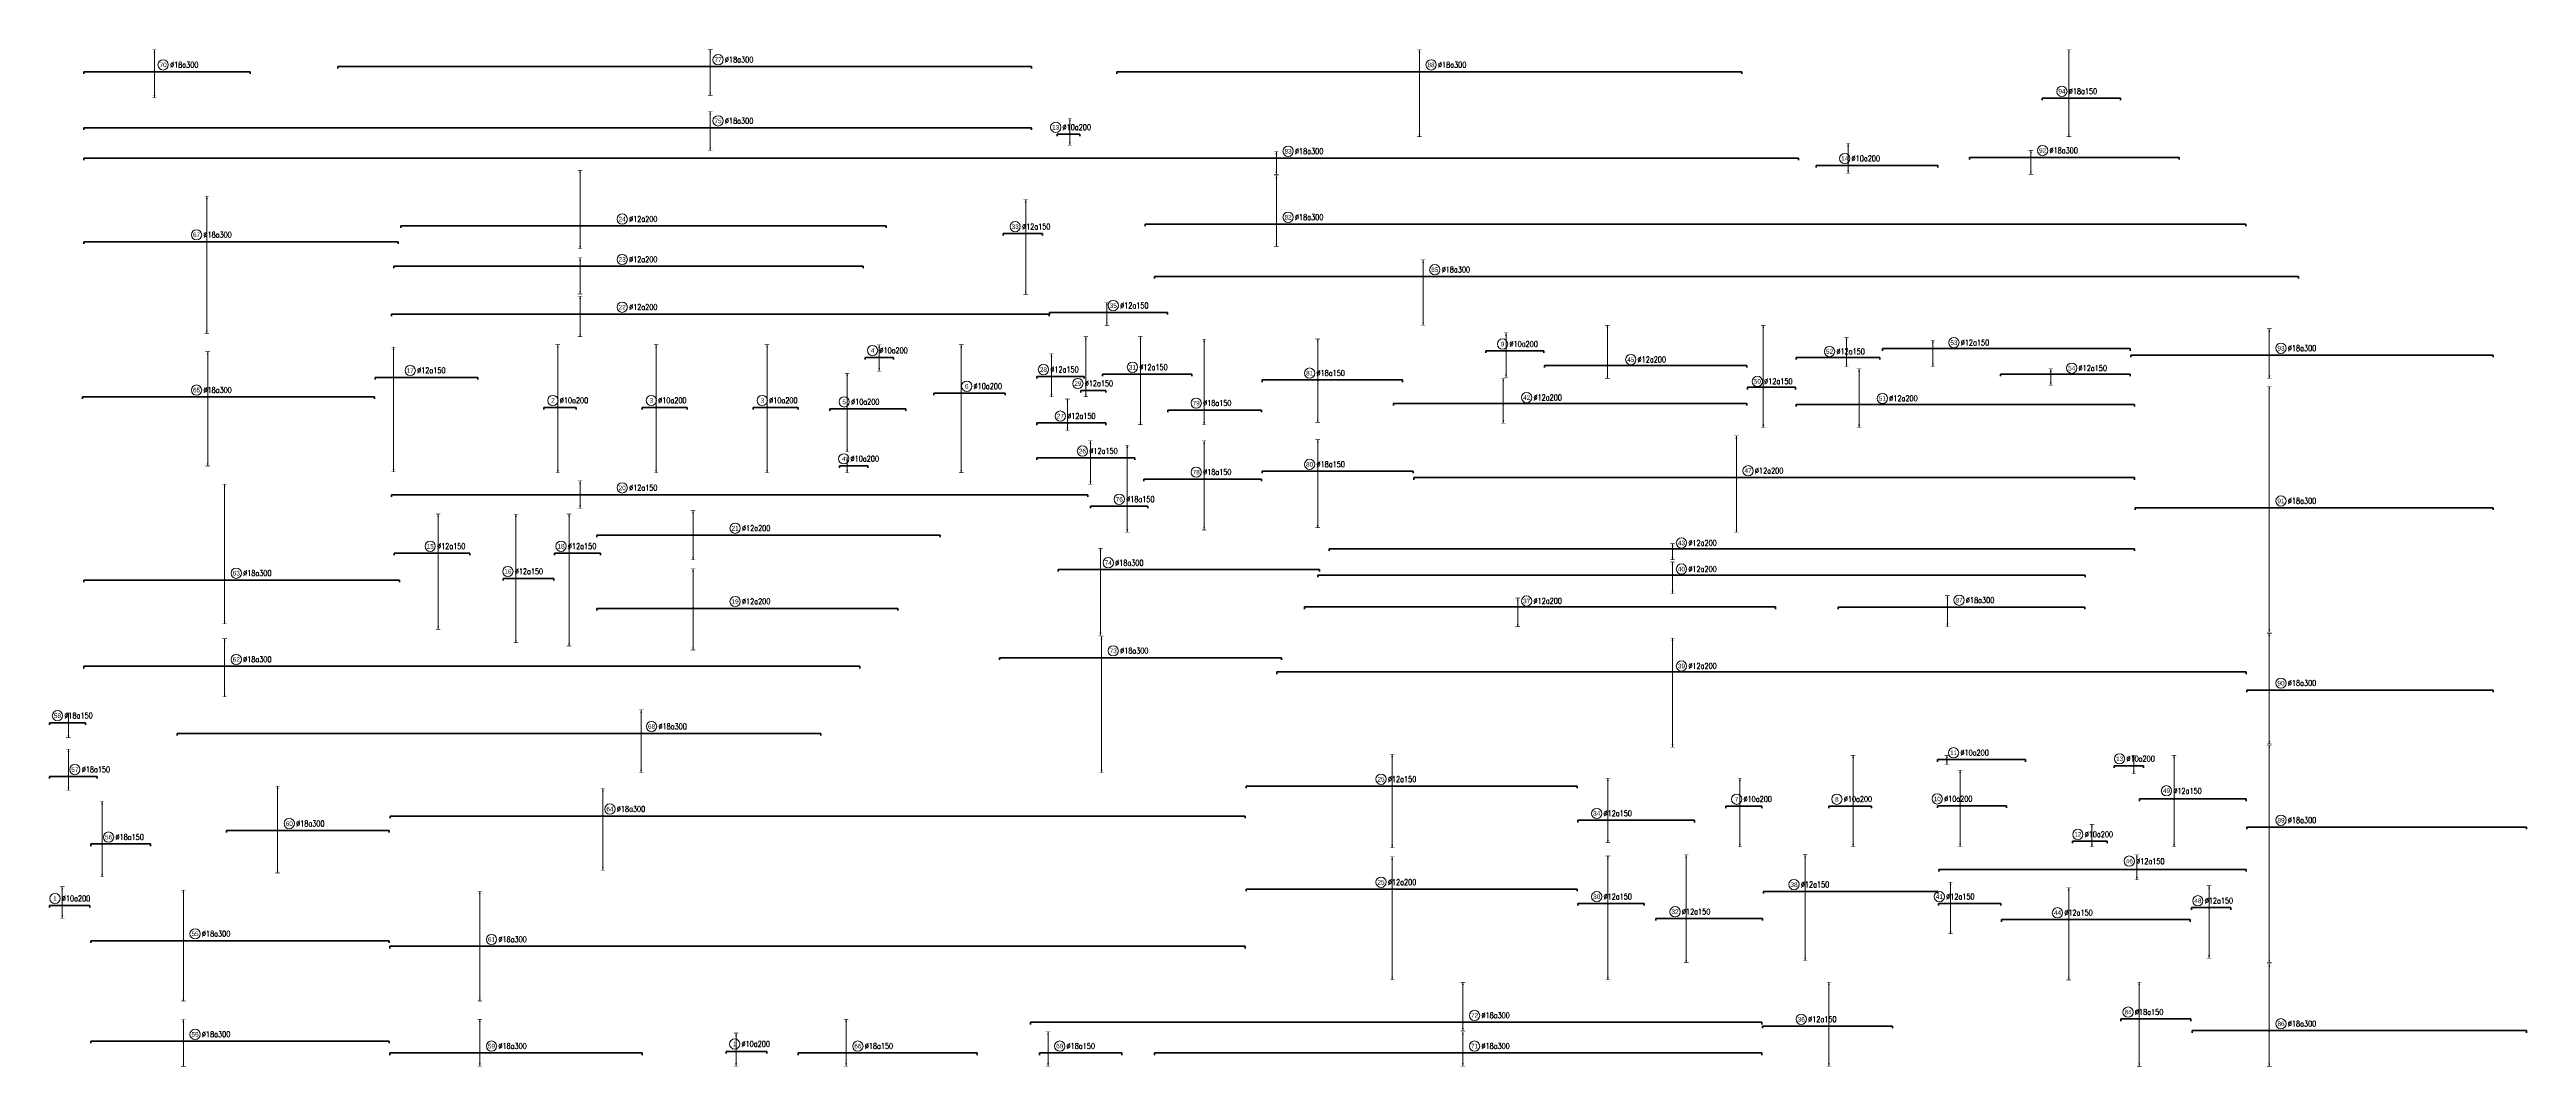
# Model space of a CAD drawing. Header units: millimetres. Extents: x -415354 to 592036, y -374841 to 139309.
# Drawn here: x 430 to 216970, y 480 to 89420 of the extents above; entities that cross this region are included whole.
import ezdxf
from ezdxf.enums import TextEntityAlignment as Align

# ---------------------------------------------------------------- set-up
doc = ezdxf.new("R2010")
doc.units = ezdxf.units.MM
doc.header["$MEASUREMENT"] = 0
for name, color, linetype, lineweight in [('NDC_S_DIM', 1, 'Continuous', 15), ('NDC_S_REBAR', 4, 'Continuous', 35), ('NDC_S_VN TEXT', 7, 'Continuous', 20)]:
    doc.layers.add(name, color=color, linetype=linetype, lineweight=lineweight)
doc.styles.add('ARIAL', font='arial.ttf', dxfattribs={"width": 0.8})
doc.styles.add('NDC_EN TXT', font='romans.shx', dxfattribs={"width": 0.8})

# ---------------------------------------------------------------- blocks, each defined once
blk = doc.blocks.new('*U121')
h = blk.add_hatch(color=6)
edge = h.paths.add_edge_path()
edge.add_arc((-3, 0), 0.3, 0, 360)
at = {"layer": 'NDC_S_DIM', "color": 8}
for q in [(-3, 9.6), (-3, -28.4)]:
    blk.add_line((-3, 0), q, dxfattribs=at)
for points in [[(-4, 9.6, 0.2, 0.2, 0), (-2, 9.6, 0, 0, 0)], [(-4, -28.4, 0.2, 0.2, 0), (-2, -28.4, 0, 0, 0)]]:
    blk.add_lwpolyline(points, format="xyseb", dxfattribs=at)
at = {"layer": 'NDC_S_DIM', "color": 6}
blk.add_circle((-3, 0), 0.3, dxfattribs=at)
at = {"layer": 'NDC_S_DIM'}
blk.add_circle((2.1, 3), 2.25, dxfattribs=at)
at = {"layer": 'NDC_S_DIM', "color": 8}
for points in [[(-3.4, 8.4), (-3, 9.6), (-2.6, 8.4)], [(-3.4, -27.2), (-3, -28.4), (-2.6, -27.2)]]:
    blk.add_solid(points, dxfattribs=at)
at = {"layer": 'NDC_S_REBAR'}
for p, q in [((0, 0), (-135.2, 0)), ((-135.2, 0), (-135.2, -0.9)), ((0, 0), (137.9, 0)), ((137.9, 0), (137.9, -0.9)), ((-135.2, -0.9), (-135.2, -0.9)), ((137.9, -0.9), (137.9, -0.9))]:
    blk.add_line(p, q, dxfattribs=at)
at = {"layer": 'NDC_S_VN TEXT', "style": 'ARIAL', "width": 0.8}
blk.add_attdef('KHT', text='', height=2, dxfattribs=at).set_placement((2.1, 3), align=Align.MIDDLE_CENTER)
at = {"layer": 'NDC_S_VN TEXT', "color": 3, "style": 'NDC_EN TXT', "width": 0.75}
blk.add_attdef('DKT', (5.1, 1.8), '', height=2.5, dxfattribs=at)
blk = doc.blocks.new('*U120')
h = blk.add_hatch(color=6)
edge = h.paths.add_edge_path()
edge.add_arc((-3, 0), 0.3, 0, 360)
at = {"layer": 'NDC_S_DIM', "color": 8}
for q in [(-3, 2.9), (-3, -7.1)]:
    blk.add_line((-3, 0), q, dxfattribs=at)
for points in [[(-4, 2.9, 0.2, 0.2, 0), (-2, 2.9, 0, 0, 0)], [(-4, -7.1, 0.2, 0.2, 0), (-2, -7.1, 0, 0, 0)]]:
    blk.add_lwpolyline(points, format="xyseb", dxfattribs=at)
at = {"layer": 'NDC_S_DIM', "color": 6}
blk.add_circle((-3, 0), 0.3, dxfattribs=at)
at = {"layer": 'NDC_S_DIM'}
blk.add_circle((2.1, 3), 2.25, dxfattribs=at)
at = {"layer": 'NDC_S_DIM', "color": 8}
for points in [[(-3.4, 1.7), (-3, 2.9), (-2.6, 1.7)], [(-3.4, -5.9), (-3, -7.1), (-2.6, -5.9)]]:
    blk.add_solid(points, dxfattribs=at)
at = {"layer": 'NDC_S_REBAR'}
for p, q in [((0, 0), (-524.3, 0)), ((-524.3, 0), (-524.3, -0.9)), ((0, 0), (225.2, 0)), ((225.2, 0), (225.2, -0.9)), ((-524.3, -0.9), (-524.3, -0.9)), ((225.2, -0.9), (225.2, -0.9))]:
    blk.add_line(p, q, dxfattribs=at)
at = {"layer": 'NDC_S_VN TEXT', "style": 'ARIAL', "width": 0.8}
blk.add_attdef('KHT', text='', height=2, dxfattribs=at).set_placement((2.1, 3), align=Align.MIDDLE_CENTER)
at = {"layer": 'NDC_S_VN TEXT', "color": 3, "style": 'NDC_EN TXT', "width": 0.75}
blk.add_attdef('DKT', (5.1, 1.8), '', height=2.5, dxfattribs=at)
blk = doc.blocks.new('*U726')
h = blk.add_hatch(color=6)
edge = h.paths.add_edge_path()
edge.add_arc((-3, 0), 0.3, 0, 360)
at = {"layer": 'NDC_S_DIM', "color": 8}
for q in [(-3, 3.1), (-3, -7.4)]:
    blk.add_line((-3, 0), q, dxfattribs=at)
for points in [[(-4, 3.1, 0.2, 0.2, 0), (-2, 3.1, 0, 0, 0)], [(-4, -7.4, 0.2, 0.2, 0), (-2, -7.4, 0, 0, 0)]]:
    blk.add_lwpolyline(points, format="xyseb", dxfattribs=at)
at = {"layer": 'NDC_S_DIM', "color": 6}
blk.add_circle((-3, 0), 0.3, dxfattribs=at)
at = {"layer": 'NDC_S_DIM'}
blk.add_circle((2.1, 3), 2.25, dxfattribs=at)
at = {"layer": 'NDC_S_DIM', "color": 8}
for points in [[(-3.4, 1.9), (-3, 3.1), (-2.6, 1.9)], [(-3.4, -6.2), (-3, -7.4), (-2.6, -6.2)]]:
    blk.add_solid(points, dxfattribs=at)
at = {"layer": 'NDC_S_REBAR'}
for p, q in [((0, 0), (-29.9, 0)), ((-29.9, 0), (-29.9, -0.9)), ((0, 0), (61.8, 0)), ((61.8, 0), (61.8, -0.9)), ((-29.9, -0.9), (-29.9, -0.9)), ((61.8, -0.9), (61.8, -0.9))]:
    blk.add_line(p, q, dxfattribs=at)
at = {"layer": 'NDC_S_VN TEXT', "style": 'ARIAL', "width": 0.8}
blk.add_attdef('KHT', text='', height=2, dxfattribs=at).set_placement((2.1, 3), align=Align.MIDDLE_CENTER)
at = {"layer": 'NDC_S_VN TEXT', "color": 3, "style": 'NDC_EN TXT', "width": 0.75}
blk.add_attdef('DKT', (5.1, 1.8), '', height=2.5, dxfattribs=at)
blk = doc.blocks.new('*U116')
h = blk.add_hatch(color=6)
edge = h.paths.add_edge_path()
edge.add_arc((-3, 0), 0.3, 0, 360)
at = {"layer": 'NDC_S_DIM', "color": 8}
for q in [(-3, 21.3), (-3, -9.7)]:
    blk.add_line((-3, 0), q, dxfattribs=at)
for points in [[(-4, 21.3, 0.2, 0.2, 0), (-2, 21.3, 0, 0, 0)], [(-4, -9.7, 0.2, 0.2, 0), (-2, -9.7, 0, 0, 0)]]:
    blk.add_lwpolyline(points, format="xyseb", dxfattribs=at)
at = {"layer": 'NDC_S_DIM', "color": 6}
blk.add_circle((-3, 0), 0.3, dxfattribs=at)
at = {"layer": 'NDC_S_DIM'}
blk.add_circle((2.1, 3), 2.25, dxfattribs=at)
at = {"layer": 'NDC_S_DIM', "color": 8}
for points in [[(-3.4, 20.1), (-3, 21.3), (-2.6, 20.1)], [(-3.4, -8.5), (-3, -9.7), (-2.6, -8.5)]]:
    blk.add_solid(points, dxfattribs=at)
at = {"layer": 'NDC_S_REBAR'}
for p, q in [((0, 0), (-60.3, 0)), ((-60.3, 0), (-60.3, -0.9)), ((0, 0), (420.7, 0)), ((420.7, 0), (420.7, -0.9)), ((-60.3, -0.9), (-60.3, -0.9)), ((420.7, -0.9), (420.7, -0.9))]:
    blk.add_line(p, q, dxfattribs=at)
at = {"layer": 'NDC_S_VN TEXT', "style": 'ARIAL', "width": 0.8}
blk.add_attdef('KHT', text='', height=2, dxfattribs=at).set_placement((2.1, 3), align=Align.MIDDLE_CENTER)
at = {"layer": 'NDC_S_VN TEXT', "color": 3, "style": 'NDC_EN TXT', "width": 0.75}
blk.add_attdef('DKT', (5.1, 1.8), '', height=2.5, dxfattribs=at)
blk = doc.blocks.new('*U117')
h = blk.add_hatch(color=6)
edge = h.paths.add_edge_path()
edge.add_arc((-3, 0), 0.3, 0, 360)
at = {"layer": 'NDC_S_DIM', "color": 8}
for q in [(-3, 7.3), (-3, -21.3)]:
    blk.add_line((-3, 0), q, dxfattribs=at)
for points in [[(-4, 7.3, 0.2, 0.2, 0), (-2, 7.3, 0, 0, 0)], [(-4, -21.3, 0.2, 0.2, 0), (-2, -21.3, 0, 0, 0)]]:
    blk.add_lwpolyline(points, format="xyseb", dxfattribs=at)
at = {"layer": 'NDC_S_DIM', "color": 6}
blk.add_circle((-3, 0), 0.3, dxfattribs=at)
at = {"layer": 'NDC_S_DIM'}
blk.add_circle((2.1, 3), 2.25, dxfattribs=at)
at = {"layer": 'NDC_S_DIM', "color": 8}
for points in [[(-3.4, 6.1), (-3, 7.3), (-2.6, 6.1)], [(-3.4, -20.1), (-3, -21.3), (-2.6, -20.1)]]:
    blk.add_solid(points, dxfattribs=at)
at = {"layer": 'NDC_S_REBAR'}
for p, q in [((0, 0), (-120.4, 0)), ((-120.4, 0), (-120.4, -0.9)), ((0, 0), (379.6, 0)), ((379.6, 0), (379.6, -0.9)), ((-120.4, -0.9), (-120.4, -0.9)), ((379.6, -0.9), (379.6, -0.9))]:
    blk.add_line(p, q, dxfattribs=at)
at = {"layer": 'NDC_S_VN TEXT', "style": 'ARIAL', "width": 0.8}
blk.add_attdef('KHT', text='', height=2, dxfattribs=at).set_placement((2.1, 3), align=Align.MIDDLE_CENTER)
at = {"layer": 'NDC_S_VN TEXT', "color": 3, "style": 'NDC_EN TXT', "width": 0.75}
blk.add_attdef('DKT', (5.1, 1.8), '', height=2.5, dxfattribs=at)
blk = doc.blocks.new('*U118')
h = blk.add_hatch(color=6)
edge = h.paths.add_edge_path()
edge.add_arc((-9, 0), 0.3, 0, 360)
at = {"layer": 'NDC_S_DIM', "color": 8}
for q in [(-9, 9.3), (-9, -28.7)]:
    blk.add_line((-9, 0), q, dxfattribs=at)
for points in [[(-10, 9.3, 0.2, 0.2, 0), (-8, 9.3, 0, 0, 0)], [(-10, -28.7, 0.2, 0.2, 0), (-8, -28.7, 0, 0, 0)]]:
    blk.add_lwpolyline(points, format="xyseb", dxfattribs=at)
at = {"layer": 'NDC_S_DIM', "color": 6}
blk.add_circle((-9, 0), 0.3, dxfattribs=at)
at = {"layer": 'NDC_S_DIM'}
blk.add_circle((-5.6, 3), 2.25, dxfattribs=at)
at = {"layer": 'NDC_S_DIM', "color": 8}
for points in [[(-9.4, 8.1), (-9, 9.3), (-8.6, 8.1)], [(-9.4, -27.5), (-9, -28.7), (-8.6, -27.5)]]:
    blk.add_solid(points, dxfattribs=at)
at = {"layer": 'NDC_S_REBAR'}
for p, q in [((0, 0), (-27.5, 0)), ((-27.5, 0), (-27.5, -0.9)), ((0, 0), (86.8, 0)), ((86.8, 0), (86.8, -0.9)), ((-27.5, -0.9), (-27.5, -0.9)), ((86.8, -0.9), (86.8, -0.9))]:
    blk.add_line(p, q, dxfattribs=at)
at = {"layer": 'NDC_S_VN TEXT', "style": 'ARIAL', "width": 0.8}
blk.add_attdef('KHT', text='', height=2, dxfattribs=at).set_placement((-5.6, 3), align=Align.MIDDLE_CENTER)
at = {"layer": 'NDC_S_VN TEXT', "color": 3, "style": 'NDC_EN TXT', "width": 0.75}
blk.add_attdef('DKT', (-2.6, 1.7), '', height=2.5, dxfattribs=at)
blk = doc.blocks.new('*U119')
h = blk.add_hatch(color=6)
edge = h.paths.add_edge_path()
edge.add_arc((21.3, 0), 0.3, 0, 360)
at = {"layer": 'NDC_S_DIM', "color": 8}
for q in [(21.3, 5.7), (21.3, -8.1)]:
    blk.add_line((21.3, 0), q, dxfattribs=at)
for points in [[(20.3, 5.7, 0.2, 0.2, 0), (22.3, 5.7, 0, 0, 0)], [(20.3, -8.1, 0.2, 0.2, 0), (22.3, -8.1, 0, 0, 0)]]:
    blk.add_lwpolyline(points, format="xyseb", dxfattribs=at)
at = {"layer": 'NDC_S_DIM', "color": 6}
blk.add_circle((21.3, 0), 0.3, dxfattribs=at)
at = {"layer": 'NDC_S_DIM'}
blk.add_circle((25.2, 2.6), 2.25, dxfattribs=at)
at = {"layer": 'NDC_S_DIM', "color": 8}
for points in [[(20.9, 4.5), (21.3, 5.7), (21.7, 4.5)], [(20.9, -6.9), (21.3, -8.1), (21.7, -6.9)]]:
    blk.add_solid(points, dxfattribs=at)
at = {"layer": 'NDC_S_REBAR'}
for p, q in [((0, 0), (-133.7, 0)), ((-133.7, 0), (-133.7, -0.9)), ((0, 0), (201.6, 0)), ((201.6, 0), (201.6, -0.9)), ((-133.7, -0.9), (-133.7, -0.9)), ((201.6, -0.9), (201.6, -0.9))]:
    blk.add_line(p, q, dxfattribs=at)
at = {"layer": 'NDC_S_VN TEXT', "style": 'ARIAL', "width": 0.8}
blk.add_attdef('KHT', text='', height=2, dxfattribs=at).set_placement((25.2, 2.6), align=Align.MIDDLE_CENTER)
at = {"layer": 'NDC_S_VN TEXT', "color": 3, "style": 'NDC_EN TXT', "width": 0.75}
blk.add_attdef('DKT', (28.2, 1.4), '', height=2.5, dxfattribs=at)
blk = doc.blocks.new('*U115')
h = blk.add_hatch(color=6)
edge = h.paths.add_edge_path()
edge.add_arc((-3, 0), 0.3, 0, 360)
at = {"layer": 'NDC_S_DIM', "color": 8}
for q in [(-3, 5), (-3, -8.5)]:
    blk.add_line((-3, 0), q, dxfattribs=at)
for points in [[(-4, 5, 0.2, 0.2, 0), (-2, 5, 0, 0, 0)], [(-4, -8.5, 0.2, 0.2, 0), (-2, -8.5, 0, 0, 0)]]:
    blk.add_lwpolyline(points, format="xyseb", dxfattribs=at)
at = {"layer": 'NDC_S_DIM', "color": 6}
blk.add_circle((-3, 0), 0.3, dxfattribs=at)
at = {"layer": 'NDC_S_DIM'}
blk.add_circle((2.1, 3), 2.25, dxfattribs=at)
at = {"layer": 'NDC_S_DIM', "color": 8}
for points in [[(-3.4, 3.8), (-3, 5), (-2.6, 3.8)], [(-3.4, -7.3), (-3, -8.5), (-2.6, -7.3)]]:
    blk.add_solid(points, dxfattribs=at)
at = {"layer": 'NDC_S_REBAR'}
for p, q in [((0, 0), (-50.8, 0)), ((-50.8, 0), (-50.8, -0.9)), ((0, 0), (57.1, 0)), ((57.1, 0), (57.1, -0.9)), ((-50.8, -0.9), (-50.8, -0.9)), ((57.1, -0.9), (57.1, -0.9))]:
    blk.add_line(p, q, dxfattribs=at)
at = {"layer": 'NDC_S_VN TEXT', "style": 'ARIAL', "width": 0.8}
blk.add_attdef('KHT', text='', height=2, dxfattribs=at).set_placement((2.1, 3), align=Align.MIDDLE_CENTER)
at = {"layer": 'NDC_S_VN TEXT', "color": 3, "style": 'NDC_EN TXT', "width": 0.75}
blk.add_attdef('DKT', (5.1, 1.8), '', height=2.5, dxfattribs=at)
blk = doc.blocks.new('*U113')
h = blk.add_hatch(color=6)
edge = h.paths.add_edge_path()
edge.add_arc((-3, 0), 0.3, 0, 360)
at = {"layer": 'NDC_S_DIM', "color": 8}
for q in [(-3, 41.9), (-3, -19.1)]:
    blk.add_line((-3, 0), q, dxfattribs=at)
for points in [[(-4, 41.9, 0.2, 0.2, 0), (-2, 41.9, 0, 0, 0)], [(-4, -19.1, 0.2, 0.2, 0), (-2, -19.1, 0, 0, 0)]]:
    blk.add_lwpolyline(points, format="xyseb", dxfattribs=at)
at = {"layer": 'NDC_S_DIM', "color": 6}
blk.add_circle((-3, 0), 0.3, dxfattribs=at)
at = {"layer": 'NDC_S_DIM'}
blk.add_circle((2.1, 3), 2.25, dxfattribs=at)
at = {"layer": 'NDC_S_DIM', "color": 8}
for points in [[(-3.4, 40.7), (-3, 41.9), (-2.6, 40.7)], [(-3.4, -17.9), (-3, -19.1), (-2.6, -17.9)]]:
    blk.add_solid(points, dxfattribs=at)
at = {"layer": 'NDC_S_REBAR'}
for p, q in [((0, 0), (-64.5, 0)), ((-64.5, 0), (-64.5, -0.9)), ((0, 0), (73.5, 0)), ((73.5, 0), (73.5, -0.9)), ((-64.5, -0.9), (-64.5, -0.9)), ((73.5, -0.9), (73.5, -0.9))]:
    blk.add_line(p, q, dxfattribs=at)
at = {"layer": 'NDC_S_VN TEXT', "style": 'ARIAL', "width": 0.8}
blk.add_attdef('KHT', text='', height=2, dxfattribs=at).set_placement((2.1, 3), align=Align.MIDDLE_CENTER)
at = {"layer": 'NDC_S_VN TEXT', "color": 3, "style": 'NDC_EN TXT', "width": 0.75}
blk.add_attdef('DKT', (5.1, 1.8), '', height=2.5, dxfattribs=at)
blk = doc.blocks.new('*U114')
h = blk.add_hatch(color=6)
edge = h.paths.add_edge_path()
edge.add_arc((-3, 0), 0.3, 0, 360)
at = {"layer": 'NDC_S_DIM', "color": 8}
for q in [(-3, 12.1), (-3, -13.4)]:
    blk.add_line((-3, 0), q, dxfattribs=at)
for points in [[(-4, 12.1, 0.2, 0.2, 0), (-2, 12.1, 0, 0, 0)], [(-4, -13.4, 0.2, 0.2, 0), (-2, -13.4, 0, 0, 0)]]:
    blk.add_lwpolyline(points, format="xyseb", dxfattribs=at)
at = {"layer": 'NDC_S_DIM', "color": 6}
blk.add_circle((-3, 0), 0.3, dxfattribs=at)
at = {"layer": 'NDC_S_DIM'}
blk.add_circle((2.1, 3), 2.25, dxfattribs=at)
at = {"layer": 'NDC_S_DIM', "color": 8}
for points in [[(-3.4, 10.9), (-3, 12.1), (-2.6, 10.9)], [(-3.4, -12.2), (-3, -13.4), (-2.6, -12.2)]]:
    blk.add_solid(points, dxfattribs=at)
at = {"layer": 'NDC_S_REBAR'}
for p, q in [((0, 0), (-64.5, 0)), ((-64.5, 0), (-64.5, -0.9)), ((0, 0), (274.6, 0)), ((274.6, 0), (274.6, -0.9)), ((-64.5, -0.9), (-64.5, -0.9)), ((274.6, -0.9), (274.6, -0.9))]:
    blk.add_line(p, q, dxfattribs=at)
at = {"layer": 'NDC_S_VN TEXT', "style": 'ARIAL', "width": 0.8}
blk.add_attdef('KHT', text='', height=2, dxfattribs=at).set_placement((2.1, 3), align=Align.MIDDLE_CENTER)
at = {"layer": 'NDC_S_VN TEXT', "color": 3, "style": 'NDC_EN TXT', "width": 0.75}
blk.add_attdef('DKT', (5.1, 1.8), '', height=2.5, dxfattribs=at)
blk = doc.blocks.new('*U112')
h = blk.add_hatch(color=6)
edge = h.paths.add_edge_path()
edge.add_arc((-3, 0), 0.3, 0, 360)
at = {"layer": 'NDC_S_DIM', "color": 8}
for q in [(-3, 9.3), (-3, -50.2)]:
    blk.add_line((-3, 0), q, dxfattribs=at)
for points in [[(-4, 9.3, 0.2, 0.2, 0), (-2, 9.3, 0, 0, 0)], [(-4, -50.2, 0.2, 0.2, 0), (-2, -50.2, 0, 0, 0)]]:
    blk.add_lwpolyline(points, format="xyseb", dxfattribs=at)
at = {"layer": 'NDC_S_DIM', "color": 6}
blk.add_circle((-3, 0), 0.3, dxfattribs=at)
at = {"layer": 'NDC_S_DIM'}
blk.add_circle((2.1, 3), 2.25, dxfattribs=at)
at = {"layer": 'NDC_S_DIM', "color": 8}
for points in [[(-3.4, 8.1), (-3, 9.3), (-2.6, 8.1)], [(-3.4, -49), (-3, -50.2), (-2.6, -49)]]:
    blk.add_solid(points, dxfattribs=at)
at = {"layer": 'NDC_S_REBAR'}
for p, q in [((0, 0), (-47.6, 0)), ((-47.6, 0), (-47.6, -0.9)), ((0, 0), (75.7, 0)), ((75.7, 0), (75.7, -0.9)), ((-47.6, -0.9), (-47.6, -0.9)), ((75.7, -0.9), (75.7, -0.9))]:
    blk.add_line(p, q, dxfattribs=at)
at = {"layer": 'NDC_S_VN TEXT', "style": 'ARIAL', "width": 0.8}
blk.add_attdef('KHT', text='', height=2, dxfattribs=at).set_placement((2.1, 3), align=Align.MIDDLE_CENTER)
at = {"layer": 'NDC_S_VN TEXT', "color": 3, "style": 'NDC_EN TXT', "width": 0.75}
blk.add_attdef('DKT', (5.1, 1.8), '', height=2.5, dxfattribs=at)
blk = doc.blocks.new('*U111')
h = blk.add_hatch(color=6)
edge = h.paths.add_edge_path()
edge.add_arc((-22.4, 0), 0.3, 0, 360)
at = {"layer": 'NDC_S_DIM', "color": 8}
for q in [(-22.4, 10.3), (-22.4, -17.1)]:
    blk.add_line((-22.4, 0), q, dxfattribs=at)
for points in [[(-23.4, 10.3, 0.2, 0.2, 0), (-21.4, 10.3, 0, 0, 0)], [(-23.4, -17.1, 0.2, 0.2, 0), (-21.4, -17.1, 0, 0, 0)]]:
    blk.add_lwpolyline(points, format="xyseb", dxfattribs=at)
at = {"layer": 'NDC_S_DIM', "color": 6}
blk.add_circle((-22.4, 0), 0.3, dxfattribs=at)
at = {"layer": 'NDC_S_DIM'}
blk.add_circle((-17.9, 3), 2.25, dxfattribs=at)
at = {"layer": 'NDC_S_DIM', "color": 8}
for points in [[(-22.8, 9.1), (-22.4, 10.3), (-22, 9.1)], [(-22.8, -15.9), (-22.4, -17.1), (-22, -15.9)]]:
    blk.add_solid(points, dxfattribs=at)
at = {"layer": 'NDC_S_REBAR'}
for p, q in [((0, 0), (-225.2, 0)), ((-225.2, 0), (-225.2, -0.9)), ((0, 0), (56.1, 0)), ((56.1, 0), (56.1, -0.9)), ((-225.2, -0.9), (-225.2, -0.9)), ((56.1, -0.9), (56.1, -0.9))]:
    blk.add_line(p, q, dxfattribs=at)
at = {"layer": 'NDC_S_VN TEXT', "style": 'ARIAL', "width": 0.8}
blk.add_attdef('KHT', text='', height=2, dxfattribs=at).set_placement((-17.9, 3), align=Align.MIDDLE_CENTER)
at = {"layer": 'NDC_S_VN TEXT', "color": 3, "style": 'NDC_EN TXT', "width": 0.75}
blk.add_attdef('DKT', (-14.9, 1.8), '', height=2.5, dxfattribs=at)
blk = doc.blocks.new('*U110')
h = blk.add_hatch(color=6)
edge = h.paths.add_edge_path()
edge.add_arc((-3, 0), 0.3, 0, 360)
at = {"layer": 'NDC_S_DIM', "color": 8}
for q in [(-3, 14.7), (-3, -5.8)]:
    blk.add_line((-3, 0), q, dxfattribs=at)
for points in [[(-4, 14.7, 0.2, 0.2, 0), (-2, 14.7, 0, 0, 0)], [(-4, -5.8, 0.2, 0.2, 0), (-2, -5.8, 0, 0, 0)]]:
    blk.add_lwpolyline(points, format="xyseb", dxfattribs=at)
at = {"layer": 'NDC_S_DIM', "color": 6}
blk.add_circle((-3, 0), 0.3, dxfattribs=at)
at = {"layer": 'NDC_S_DIM'}
blk.add_circle((2.1, 3), 2.25, dxfattribs=at)
at = {"layer": 'NDC_S_DIM', "color": 8}
for points in [[(-3.4, 13.5), (-3, 14.7), (-2.6, 13.5)], [(-3.4, -4.6), (-3, -5.8), (-2.6, -4.6)]]:
    blk.add_solid(points, dxfattribs=at)
at = {"layer": 'NDC_S_REBAR'}
for p, q in [((0, 0), (-24, 0)), ((-24, 0), (-24, -0.9)), ((0, 0), (54.2, 0)), ((54.2, 0), (54.2, -0.9)), ((-24, -0.9), (-24, -0.9)), ((54.2, -0.9), (54.2, -0.9))]:
    blk.add_line(p, q, dxfattribs=at)
at = {"layer": 'NDC_S_VN TEXT', "style": 'ARIAL', "width": 0.8}
blk.add_attdef('KHT', text='', height=2, dxfattribs=at).set_placement((2.1, 3), align=Align.MIDDLE_CENTER)
at = {"layer": 'NDC_S_VN TEXT', "color": 3, "style": 'NDC_EN TXT', "width": 0.75}
blk.add_attdef('DKT', (5.1, 1.8), '', height=2.5, dxfattribs=at)
blk = doc.blocks.new('*U108')
h = blk.add_hatch(color=6)
edge = h.paths.add_edge_path()
edge.add_arc((-3, 0), 0.3, 0, 360)
at = {"layer": 'NDC_S_DIM', "color": 8}
for q in [(-3, 22.2), (-3, -17.8)]:
    blk.add_line((-3, 0), q, dxfattribs=at)
for points in [[(-4, 22.2, 0.2, 0.2, 0), (-2, 22.2, 0, 0, 0)], [(-4, -17.8, 0.2, 0.2, 0), (-2, -17.8, 0, 0, 0)]]:
    blk.add_lwpolyline(points, format="xyseb", dxfattribs=at)
at = {"layer": 'NDC_S_DIM'}
blk.add_circle((-10.1, 3), 2.25, dxfattribs=at)
at = {"layer": 'NDC_S_DIM', "color": 6}
blk.add_circle((-3, 0), 0.3, dxfattribs=at)
at = {"layer": 'NDC_S_DIM', "color": 8}
for points in [[(-3.4, 21), (-3, 22.2), (-2.6, 21)], [(-3.4, -16.6), (-3, -17.8), (-2.6, -16.6)]]:
    blk.add_solid(points, dxfattribs=at)
at = {"layer": 'NDC_S_REBAR'}
for p, q in [((0, 0), (-13.6, 0)), ((-13.6, 0), (-13.6, -0.9)), ((0, 0), (5.1, 0)), ((5.1, 0), (5.1, -0.9)), ((-13.6, -0.9), (-13.6, -0.9)), ((5.1, -0.9), (5.1, -0.9))]:
    blk.add_line(p, q, dxfattribs=at)
at = {"layer": 'NDC_S_VN TEXT', "style": 'ARIAL', "width": 0.8}
blk.add_attdef('KHT', text='', height=2, dxfattribs=at).set_placement((-10.1, 3), align=Align.MIDDLE_CENTER)
at = {"layer": 'NDC_S_VN TEXT', "color": 3, "style": 'NDC_EN TXT', "width": 0.75}
blk.add_attdef('DKT', (-7.1, 1.8), '', height=2.5, dxfattribs=at)
blk = doc.blocks.new('*U109')
h = blk.add_hatch(color=6)
edge = h.paths.add_edge_path()
edge.add_arc((-3, 0), 0.3, 0, 360)
at = {"layer": 'NDC_S_DIM', "color": 8}
for q in [(-3, 15.6), (-3, -17.8)]:
    blk.add_line((-3, 0), q, dxfattribs=at)
for points in [[(-4, 15.6, 0.2, 0.2, 0), (-2, 15.6, 0, 0, 0)], [(-4, -17.8, 0.2, 0.2, 0), (-2, -17.8, 0, 0, 0)]]:
    blk.add_lwpolyline(points, format="xyseb", dxfattribs=at)
at = {"layer": 'NDC_S_DIM'}
blk.add_circle((-13, 3), 2.25, dxfattribs=at)
at = {"layer": 'NDC_S_DIM', "color": 6}
blk.add_circle((-3, 0), 0.3, dxfattribs=at)
at = {"layer": 'NDC_S_DIM', "color": 8}
for points in [[(-3.4, 14.4), (-3, 15.6), (-2.6, 14.4)], [(-3.4, -16.6), (-3, -17.8), (-2.6, -16.6)]]:
    blk.add_solid(points, dxfattribs=at)
at = {"layer": 'NDC_S_REBAR'}
for p, q in [((0, 0), (-12.9, 0)), ((-12.9, 0), (-12.9, -0.9)), ((0, 0), (17.3, 0)), ((17.3, 0), (17.3, -0.9)), ((-12.9, -0.9), (-12.9, -0.9)), ((17.3, -0.9), (17.3, -0.9))]:
    blk.add_line(p, q, dxfattribs=at)
at = {"layer": 'NDC_S_VN TEXT', "style": 'ARIAL', "width": 0.8}
blk.add_attdef('KHT', text='', height=2, dxfattribs=at).set_placement((-13, 3), align=Align.MIDDLE_CENTER)
at = {"layer": 'NDC_S_VN TEXT', "color": 3, "style": 'NDC_EN TXT', "width": 0.75}
blk.add_attdef('DKT', (-10, 1.8), '', height=2.5, dxfattribs=at)
blk = doc.blocks.new('*U104')
h = blk.add_hatch(color=6)
edge = h.paths.add_edge_path()
edge.add_arc((-14.4, 0), 0.3, 0, 360)
at = {"layer": 'NDC_S_DIM', "color": 8}
for q in [(-14.4, 21.2), (-14.4, -16.8)]:
    blk.add_line((-14.4, 0), q, dxfattribs=at)
for points in [[(-15.4, 21.2, 0.2, 0.2, 0), (-13.4, 21.2, 0, 0, 0)], [(-15.4, -16.8, 0.2, 0.2, 0), (-13.4, -16.8, 0, 0, 0)]]:
    blk.add_lwpolyline(points, format="xyseb", dxfattribs=at)
at = {"layer": 'NDC_S_DIM'}
blk.add_circle((-17.5, 3), 2.25, dxfattribs=at)
at = {"layer": 'NDC_S_DIM', "color": 6}
blk.add_circle((-14.4, 0), 0.3, dxfattribs=at)
at = {"layer": 'NDC_S_DIM', "color": 8}
for points in [[(-14.8, 20), (-14.4, 21.2), (-14, 20)], [(-14.8, -15.6), (-14.4, -16.8), (-14, -15.6)]]:
    blk.add_solid(points, dxfattribs=at)
at = {"layer": 'NDC_S_REBAR'}
for p, q in [((0, 0), (-26.1, 0)), ((-26.1, 0), (-26.1, -0.9)), ((0, 0), (8.1, 0)), ((8.1, 0), (8.1, -0.9)), ((-26.1, -0.9), (-26.1, -0.9)), ((8.1, -0.9), (8.1, -0.9))]:
    blk.add_line(p, q, dxfattribs=at)
at = {"layer": 'NDC_S_VN TEXT', "style": 'ARIAL', "width": 0.8}
blk.add_attdef('KHT', text='', height=2, dxfattribs=at).set_placement((-17.5, 3), align=Align.MIDDLE_CENTER)
at = {"layer": 'NDC_S_VN TEXT', "color": 3, "style": 'NDC_EN TXT', "width": 0.75}
blk.add_attdef('DKT', (-14.5, 1.8), '', height=2.5, dxfattribs=at)
blk = doc.blocks.new('*U87')
h = blk.add_hatch(color=6)
edge = h.paths.add_edge_path()
edge.add_arc((-3, 0), 0.3, 0, 360)
at = {"layer": 'NDC_S_DIM', "color": 8}
for q in [(-3, 12.2), (-3, -17.8)]:
    blk.add_line((-3, 0), q, dxfattribs=at)
for points in [[(-4, 12.2, 0.2, 0.2, 0), (-2, 12.2, 0, 0, 0)], [(-4, -17.8, 0.2, 0.2, 0), (-2, -17.8, 0, 0, 0)]]:
    blk.add_lwpolyline(points, format="xyseb", dxfattribs=at)
at = {"layer": 'NDC_S_DIM'}
blk.add_circle((-4.4, 3), 2.25, dxfattribs=at)
at = {"layer": 'NDC_S_DIM', "color": 6}
blk.add_circle((-3, 0), 0.3, dxfattribs=at)
at = {"layer": 'NDC_S_DIM', "color": 8}
for points in [[(-3.4, 11), (-3, 12.2), (-2.6, 11)], [(-3.4, -16.6), (-3, -17.8), (-2.6, -16.6)]]:
    blk.add_solid(points, dxfattribs=at)
at = {"layer": 'NDC_S_REBAR'}
for p, q in [((0, 0), (-9.1, 0)), ((-9.1, 0), (-9.1, -0.9)), ((0, 0), (6.6, 0)), ((6.6, 0), (6.6, -0.9)), ((-9.1, -0.9), (-9.1, -0.9)), ((6.6, -0.9), (6.6, -0.9))]:
    blk.add_line(p, q, dxfattribs=at)
at = {"layer": 'NDC_S_VN TEXT', "style": 'ARIAL', "width": 0.8}
blk.add_attdef('KHT', text='', height=2, dxfattribs=at).set_placement((-4.4, 3), align=Align.MIDDLE_CENTER)
at = {"layer": 'NDC_S_VN TEXT', "color": 3, "style": 'NDC_EN TXT', "width": 0.75}
blk.add_attdef('DKT', (-1.4, 1.8), '', height=2.5, dxfattribs=at)
blk = doc.blocks.new('*U591')
h = blk.add_hatch(color=6)
edge = h.paths.add_edge_path()
edge.add_arc((1.3, 0), 0.3, 0, 360)
at = {"layer": 'NDC_S_DIM', "color": 8}
for q in [(1.3, 7.4), (1.3, -2.4)]:
    blk.add_line((1.3, 0), q, dxfattribs=at)
for points in [[(0.3, 7.4, 0.2, 0.2, 0), (2.3, 7.4, 0, 0, 0)], [(0.3, -2.4, 0.2, 0.2, 0), (2.3, -2.4, 0, 0, 0)]]:
    blk.add_lwpolyline(points, format="xyseb", dxfattribs=at)
at = {"layer": 'NDC_S_DIM'}
blk.add_circle((-4.9, 3), 2.25, dxfattribs=at)
at = {"layer": 'NDC_S_DIM', "color": 6}
blk.add_circle((1.3, 0), 0.3, dxfattribs=at)
at = {"layer": 'NDC_S_DIM', "color": 8}
for points in [[(0.9, 6.2), (1.3, 7.4), (1.7, 6.2)], [(0.9, -1.2), (1.3, -2.4), (1.7, -1.2)]]:
    blk.add_solid(points, dxfattribs=at)
at = {"layer": 'NDC_S_REBAR'}
for p, q in [((0, 0), (-7.2, 0)), ((-7.2, 0), (-7.2, -0.9)), ((0, 0), (8, 0)), ((8, 0), (8, -0.9)), ((-7.2, -0.9), (-7.2, -0.9)), ((8, -0.9), (8, -0.9))]:
    blk.add_line(p, q, dxfattribs=at)
at = {"layer": 'NDC_S_VN TEXT', "style": 'ARIAL', "width": 0.8}
blk.add_attdef('KHT', text='', height=2, dxfattribs=at).set_placement((-4.9, 3), align=Align.MIDDLE_CENTER)
at = {"layer": 'NDC_S_VN TEXT', "color": 3, "style": 'NDC_EN TXT', "width": 0.75}
blk.add_attdef('DKT', (-1.9, 1.8), '', height=2.5, dxfattribs=at)
blk = doc.blocks.new('*U73')
h = blk.add_hatch(color=6)
edge = h.paths.add_edge_path()
edge.add_arc((0.3, 0), 0.3, 0, 360)
at = {"layer": 'NDC_S_DIM', "color": 8}
for q in [(0.3, 5.5), (0.3, -6)]:
    blk.add_line((0.3, 0), q, dxfattribs=at)
for points in [[(-0.7, 5.5, 0.2, 0.2, 0), (1.3, 5.5, 0, 0, 0)], [(-0.7, -6, 0.2, 0.2, 0), (1.3, -6, 0, 0, 0)]]:
    blk.add_lwpolyline(points, format="xyseb", dxfattribs=at)
at = {"layer": 'NDC_S_DIM'}
blk.add_circle((-2.6, 3), 2.25, dxfattribs=at)
at = {"layer": 'NDC_S_DIM', "color": 6}
blk.add_circle((0.3, 0), 0.3, dxfattribs=at)
at = {"layer": 'NDC_S_DIM', "color": 8}
for points in [[(-0.1, 4.3), (0.3, 5.5), (0.7, 4.3)], [(-0.1, -4.8), (0.3, -6), (0.7, -4.8)]]:
    blk.add_solid(points, dxfattribs=at)
at = {"layer": 'NDC_S_REBAR'}
for p, q in [((0, 0), (-5.8, 0)), ((-5.8, 0), (-5.8, -0.9)), ((0, 0), (6.6, 0)), ((6.6, 0), (6.6, -0.9)), ((-5.8, -0.9), (-5.8, -0.9)), ((6.6, -0.9), (6.6, -0.9))]:
    blk.add_line(p, q, dxfattribs=at)
at = {"layer": 'NDC_S_VN TEXT', "style": 'ARIAL', "width": 0.8}
blk.add_attdef('KHT', text='', height=2, dxfattribs=at).set_placement((-2.6, 3), align=Align.MIDDLE_CENTER)
at = {"layer": 'NDC_S_VN TEXT', "color": 3, "style": 'NDC_EN TXT', "width": 0.75}
blk.add_attdef('DKT', (0.4, 1.8), '', height=2.5, dxfattribs=at)
blk = doc.blocks.new('*U74')
h = blk.add_hatch(color=6)
edge = h.paths.add_edge_path()
edge.add_arc((0.3, 0), 0.3, 0, 360)
at = {"layer": 'NDC_S_DIM', "color": 8}
for q in [(0.3, 15.5), (0.3, -18.8)]:
    blk.add_line((0.3, 0), q, dxfattribs=at)
for points in [[(-0.7, 15.5, 0.2, 0.2, 0), (1.3, 15.5, 0, 0, 0)], [(-0.7, -18.8, 0.2, 0.2, 0), (1.3, -18.8, 0, 0, 0)]]:
    blk.add_lwpolyline(points, format="xyseb", dxfattribs=at)
at = {"layer": 'NDC_S_DIM'}
blk.add_circle((-1, 3), 2.25, dxfattribs=at)
at = {"layer": 'NDC_S_DIM', "color": 6}
blk.add_circle((0.3, 0), 0.3, dxfattribs=at)
at = {"layer": 'NDC_S_DIM', "color": 8}
for points in [[(-0.1, 14.3), (0.3, 15.5), (0.7, 14.3)], [(-0.1, -17.6), (0.3, -18.8), (0.7, -17.6)]]:
    blk.add_solid(points, dxfattribs=at)
at = {"layer": 'NDC_S_REBAR'}
for p, q in [((0, 0), (-7.3, 0)), ((-7.3, 0), (-7.3, -0.9)), ((0, 0), (25.9, 0)), ((25.9, 0), (25.9, -0.9)), ((-7.3, -0.9), (-7.3, -0.9)), ((25.9, -0.9), (25.9, -0.9))]:
    blk.add_line(p, q, dxfattribs=at)
at = {"layer": 'NDC_S_VN TEXT', "style": 'ARIAL', "width": 0.8}
blk.add_attdef('KHT', text='', height=2, dxfattribs=at).set_placement((-1, 3), align=Align.MIDDLE_CENTER)
at = {"layer": 'NDC_S_VN TEXT', "color": 3, "style": 'NDC_EN TXT', "width": 0.75}
blk.add_attdef('DKT', (2, 1.8), '', height=2.5, dxfattribs=at)
blk = doc.blocks.new('*U81')
h = blk.add_hatch(color=6)
edge = h.paths.add_edge_path()
edge.add_arc((0.3, 0), 0.3, 0, 360)
at = {"layer": 'NDC_S_DIM', "color": 8}
for q in [(0.3, 3.6), (0.3, -3.1)]:
    blk.add_line((0.3, 0), q, dxfattribs=at)
for points in [[(-0.7, 3.6, 0.2, 0.2, 0), (1.3, 3.6, 0, 0, 0)], [(-0.7, -3.1, 0.2, 0.2, 0), (1.3, -3.1, 0, 0, 0)]]:
    blk.add_lwpolyline(points, format="xyseb", dxfattribs=at)
at = {"layer": 'NDC_S_DIM'}
blk.add_circle((-1.2, 3), 2.25, dxfattribs=at)
at = {"layer": 'NDC_S_DIM', "color": 6}
blk.add_circle((0.3, 0), 0.3, dxfattribs=at)
at = {"layer": 'NDC_S_DIM', "color": 8}
for points in [[(-0.1, 2.4), (0.3, 3.6), (0.7, 2.4)], [(-0.1, -1.9), (0.3, -3.1), (0.7, -1.9)]]:
    blk.add_solid(points, dxfattribs=at)
at = {"layer": 'NDC_S_REBAR'}
for p, q in [((0, 0), (-3.1, 0)), ((-3.1, 0), (-3.1, -0.9)), ((0, 0), (9.4, 0)), ((9.4, 0), (9.4, -0.9)), ((-3.1, -0.9), (-3.1, -0.9)), ((9.4, -0.9), (9.4, -0.9))]:
    blk.add_line(p, q, dxfattribs=at)
at = {"layer": 'NDC_S_VN TEXT', "style": 'ARIAL', "width": 0.8}
blk.add_attdef('KHT', text='', height=2, dxfattribs=at).set_placement((-1.2, 3), align=Align.MIDDLE_CENTER)
at = {"layer": 'NDC_S_VN TEXT', "color": 3, "style": 'NDC_EN TXT', "width": 0.75}
blk.add_attdef('DKT', (1.8, 1.8), '', height=2.5, dxfattribs=at)
blk = doc.blocks.new('*U79')
h = blk.add_hatch(color=6)
edge = h.paths.add_edge_path()
edge.add_arc((-5, 0), 0.3, 0, 360)
at = {"layer": 'NDC_S_DIM', "color": 8}
for q in [(-5, 17.1), (-5, -33.3)]:
    blk.add_line((-5, 0), q, dxfattribs=at)
for points in [[(-6, 17.1, 0.2, 0.2, 0), (-4, 17.1, 0, 0, 0)], [(-6, -33.3, 0.2, 0.2, 0), (-4, -33.3, 0, 0, 0)]]:
    blk.add_lwpolyline(points, format="xyseb", dxfattribs=at)
at = {"layer": 'NDC_S_DIM'}
blk.add_circle((-8.5, 3), 2.25, dxfattribs=at)
at = {"layer": 'NDC_S_DIM', "color": 6}
blk.add_circle((-5, 0), 0.3, dxfattribs=at)
at = {"layer": 'NDC_S_DIM', "color": 8}
for points in [[(-5.4, 15.9), (-5, 17.1), (-4.6, 15.9)], [(-5.4, -32.1), (-5, -33.3), (-4.6, -32.1)]]:
    blk.add_solid(points, dxfattribs=at)
at = {"layer": 'NDC_S_REBAR'}
for p, q in [((0, 0), (-24.2, 0)), ((-24.2, 0), (-24.2, -0.9)), ((0, 0), (8.8, 0)), ((8.8, 0), (8.8, -0.9)), ((-24.2, -0.9), (-24.2, -0.9)), ((8.8, -0.9), (8.8, -0.9))]:
    blk.add_line(p, q, dxfattribs=at)
at = {"layer": 'NDC_S_VN TEXT', "style": 'ARIAL', "width": 0.8}
blk.add_attdef('KHT', text='', height=2, dxfattribs=at).set_placement((-8.5, 3), align=Align.MIDDLE_CENTER)
at = {"layer": 'NDC_S_VN TEXT', "color": 3, "style": 'NDC_EN TXT', "width": 0.75}
blk.add_attdef('DKT', (-5.5, 1.8), '', height=2.5, dxfattribs=at)
blk = doc.blocks.new('*U78')
h = blk.add_hatch(color=6)
edge = h.paths.add_edge_path()
edge.add_arc((-5, 0), 0.3, 0, 360)
at = {"layer": 'NDC_S_DIM', "color": 8}
for q in [(-5, 4.3), (-5, -6.5)]:
    blk.add_line((-5, 0), q, dxfattribs=at)
for points in [[(-6, 4.3, 0.2, 0.2, 0), (-4, 4.3, 0, 0, 0)], [(-6, -6.5, 0.2, 0.2, 0), (-4, -6.5, 0, 0, 0)]]:
    blk.add_lwpolyline(points, format="xyseb", dxfattribs=at)
at = {"layer": 'NDC_S_DIM'}
blk.add_circle((-9.8, 3.1), 2.25, dxfattribs=at)
at = {"layer": 'NDC_S_DIM', "color": 6}
blk.add_circle((-5, 0), 0.3, dxfattribs=at)
at = {"layer": 'NDC_S_DIM', "color": 8}
for points in [[(-5.4, 3.1), (-5, 4.3), (-4.6, 3.1)], [(-5.4, -5.3), (-5, -6.5), (-4.6, -5.3)]]:
    blk.add_solid(points, dxfattribs=at)
at = {"layer": 'NDC_S_REBAR'}
for p, q in [((0, 0), (-13.3, 0)), ((-13.3, 0), (-13.3, -0.9)), ((0, 0), (2.4, 0)), ((2.4, 0), (2.4, -0.9)), ((-13.3, -0.9), (-13.3, -0.9)), ((2.4, -0.9), (2.4, -0.9))]:
    blk.add_line(p, q, dxfattribs=at)
at = {"layer": 'NDC_S_VN TEXT', "style": 'ARIAL', "width": 0.8}
blk.add_attdef('KHT', text='', height=2, dxfattribs=at).set_placement((-9.8, 3.1), align=Align.MIDDLE_CENTER)
at = {"layer": 'NDC_S_VN TEXT', "color": 3, "style": 'NDC_EN TXT', "width": 0.75}
blk.add_attdef('DKT', (-6.8, 1.9), '', height=2.5, dxfattribs=at)
blk = doc.blocks.new('*U8')
h = blk.add_hatch(color=6)
edge = h.paths.add_edge_path()
edge.add_arc((-5, 0), 0.3, 0, 360)
at = {"layer": 'NDC_S_DIM', "color": 8}
for q in [(-5, 11.9), (-5, -6)]:
    blk.add_line((-5, 0), q, dxfattribs=at)
for points in [[(-6, 11.9, 0.2, 0.2, 0), (-4, 11.9, 0, 0, 0)], [(-6, -6, 0.2, 0.2, 0), (-4, -6, 0, 0, 0)]]:
    blk.add_lwpolyline(points, format="xyseb", dxfattribs=at)
at = {"layer": 'NDC_S_DIM', "color": 6}
blk.add_circle((-5, 0), 0.3, dxfattribs=at)
at = {"layer": 'NDC_S_DIM'}
blk.add_circle((-2.2, 3), 2.25, dxfattribs=at)
at = {"layer": 'NDC_S_DIM', "color": 8}
for points in [[(-5.4, 10.7), (-5, 11.9), (-4.6, 10.7)], [(-5.4, -4.8), (-5, -6), (-4.6, -4.8)]]:
    blk.add_solid(points, dxfattribs=at)
at = {"layer": 'NDC_S_REBAR'}
for p, q in [((0, 0), (-13.3, 0)), ((-13.3, 0), (-13.3, -0.9)), ((0, 0), (7.6, 0)), ((7.6, 0), (7.6, -0.9)), ((-13.3, -0.9), (-13.3, -0.9)), ((7.6, -0.9), (7.6, -0.9))]:
    blk.add_line(p, q, dxfattribs=at)
at = {"layer": 'NDC_S_VN TEXT', "style": 'ARIAL', "width": 0.8}
blk.add_attdef('KHT', text='', height=2, dxfattribs=at).set_placement((-2.2, 3), align=Align.MIDDLE_CENTER)
at = {"layer": 'NDC_S_VN TEXT', "color": 3, "style": 'NDC_EN TXT', "width": 0.75}
blk.add_attdef('DKT', (0.8, 1.8), '', height=2.5, dxfattribs=at)
blk = doc.blocks.new('*U41')
h = blk.add_hatch(color=6)
edge = h.paths.add_edge_path()
edge.add_arc((-7.4, 0), 0.3, 0, 360)
at = {"layer": 'NDC_S_DIM', "color": 8}
for q in [(-7.4, 8.2), (-7.4, -5.6)]:
    blk.add_line((-7.4, 0), q, dxfattribs=at)
for points in [[(-8.4, 8.2, 0.2, 0.2, 0), (-6.4, 8.2, 0, 0, 0)], [(-8.4, -5.6, 0.2, 0.2, 0), (-6.4, -5.6, 0, 0, 0)]]:
    blk.add_lwpolyline(points, format="xyseb", dxfattribs=at)
at = {"layer": 'NDC_S_DIM'}
blk.add_circle((-10.6, 3), 2.25, dxfattribs=at)
at = {"layer": 'NDC_S_DIM', "color": 6}
blk.add_circle((-7.4, 0), 0.3, dxfattribs=at)
at = {"layer": 'NDC_S_DIM', "color": 8}
for points in [[(-7.8, 7), (-7.4, 8.2), (-7, 7)], [(-7.8, -4.4), (-7.4, -5.6), (-7, -4.4)]]:
    blk.add_solid(points, dxfattribs=at)
at = {"layer": 'NDC_S_REBAR'}
for p, q in [((0, 0), (-13, 0)), ((-13, 0), (-13, -0.9)), ((0, 0), (4.7, 0)), ((4.7, 0), (4.7, -0.9)), ((-13, -0.9), (-13, -0.9)), ((4.7, -0.9), (4.7, -0.9))]:
    blk.add_line(p, q, dxfattribs=at)
at = {"layer": 'NDC_S_VN TEXT', "style": 'ARIAL', "width": 0.8}
blk.add_attdef('KHT', text='', height=2, dxfattribs=at).set_placement((-10.6, 3), align=Align.MIDDLE_CENTER)
at = {"layer": 'NDC_S_VN TEXT', "color": 3, "style": 'NDC_EN TXT', "width": 0.75}
blk.add_attdef('DKT', (-7.6, 1.8), '', height=2.5, dxfattribs=at)
blk = doc.blocks.new('*U26')
h = blk.add_hatch(color=6)
edge = h.paths.add_edge_path()
edge.add_arc((-7.4, 0), 0.3, 0, 360)
at = {"layer": 'NDC_S_DIM', "color": 8}
for q in [(-7.4, 8.1), (-7.4, -6.4)]:
    blk.add_line((-7.4, 0), q, dxfattribs=at)
for points in [[(-8.4, 8.1, 0.2, 0.2, 0), (-6.4, 8.1, 0, 0, 0)], [(-8.4, -6.4, 0.2, 0.2, 0), (-6.4, -6.4, 0, 0, 0)]]:
    blk.add_lwpolyline(points, format="xyseb", dxfattribs=at)
at = {"layer": 'NDC_S_DIM'}
blk.add_circle((-8, 3.3), 2.25, dxfattribs=at)
at = {"layer": 'NDC_S_DIM', "color": 6}
blk.add_circle((-7.4, 0), 0.3, dxfattribs=at)
at = {"layer": 'NDC_S_DIM', "color": 8}
for points in [[(-7.8, 6.9), (-7.4, 8.1), (-7, 6.9)], [(-7.8, -5.2), (-7.4, -6.4), (-7, -5.2)]]:
    blk.add_solid(points, dxfattribs=at)
at = {"layer": 'NDC_S_REBAR'}
for p, q in [((0, 0), (-11.7, 0)), ((-11.7, 0), (-11.7, -0.9)), ((0, 0), (6, 0)), ((6, 0), (6, -0.9)), ((-11.7, -0.9), (-11.7, -0.9)), ((6, -0.9), (6, -0.9))]:
    blk.add_line(p, q, dxfattribs=at)
at = {"layer": 'NDC_S_VN TEXT', "style": 'ARIAL', "width": 0.8}
blk.add_attdef('KHT', text='', height=2, dxfattribs=at).set_placement((-8, 3.3), align=Align.MIDDLE_CENTER)
at = {"layer": 'NDC_S_VN TEXT', "color": 3, "style": 'NDC_EN TXT', "width": 0.75}
blk.add_attdef('DKT', (-5, 2.1), '', height=2.5, dxfattribs=at)
blk = doc.blocks.new('*U692')
h = blk.add_hatch(color=6)
edge = h.paths.add_edge_path()
edge.add_arc((0.3, 0), 0.3, 0, 360)
at = {"layer": 'NDC_S_DIM', "color": 8}
for q in [(0.3, 27.4), (0.3, -28.6)]:
    blk.add_line((0.3, 0), q, dxfattribs=at)
for points in [[(-0.7, 27.4, 0.2, 0.2, 0), (1.3, 27.4, 0, 0, 0)], [(-0.7, -28.6, 0.2, 0.2, 0), (1.3, -28.6, 0, 0, 0)]]:
    blk.add_lwpolyline(points, format="xyseb", dxfattribs=at)
at = {"layer": 'NDC_S_DIM'}
blk.add_circle((-1.8, 3), 2.25, dxfattribs=at)
at = {"layer": 'NDC_S_DIM', "color": 6}
blk.add_circle((0.3, 0), 0.3, dxfattribs=at)
at = {"layer": 'NDC_S_DIM', "color": 8}
for points in [[(-0.1, 26.2), (0.3, 27.4), (0.7, 26.2)], [(-0.1, -27.4), (0.3, -28.6), (0.7, -27.4)]]:
    blk.add_solid(points, dxfattribs=at)
at = {"layer": 'NDC_S_REBAR'}
for p, q in [((0, 0), (-5.8, 0)), ((-5.8, 0), (-5.8, -0.9)), ((0, 0), (13.9, 0)), ((13.9, 0), (13.9, -0.9)), ((-5.8, -0.9), (-5.8, -0.9)), ((13.9, -0.9), (13.9, -0.9))]:
    blk.add_line(p, q, dxfattribs=at)
at = {"layer": 'NDC_S_VN TEXT', "style": 'ARIAL', "width": 0.8}
blk.add_attdef('KHT', text='', height=2, dxfattribs=at).set_placement((-1.8, 3), align=Align.MIDDLE_CENTER)
at = {"layer": 'NDC_S_VN TEXT', "color": 3, "style": 'NDC_EN TXT', "width": 0.75}
blk.add_attdef('DKT', (1.2, 1.8), '', height=2.5, dxfattribs=at)
blk = doc.blocks.new('*U75')
h = blk.add_hatch(color=6)
edge = h.paths.add_edge_path()
edge.add_arc((-3.1, 0), 0.3, 0, 360)
at = {"layer": 'NDC_S_DIM', "color": 8}
for q in [(-3.1, 1.9), (-3.1, -2.1)]:
    blk.add_line((-3.1, 0), q, dxfattribs=at)
for points in [[(-4.1, 1.9, 0.2, 0.2, 0), (-2.1, 1.9, 0, 0, 0)], [(-4.1, -2.1, 0.2, 0.2, 0), (-2.1, -2.1, 0, 0, 0)]]:
    blk.add_lwpolyline(points, format="xyseb", dxfattribs=at)
at = {"layer": 'NDC_S_DIM', "color": 6}
blk.add_circle((-3.1, 0), 0.3, dxfattribs=at)
at = {"layer": 'NDC_S_DIM'}
blk.add_circle((-0.2, 3), 2.25, dxfattribs=at)
at = {"layer": 'NDC_S_DIM', "color": 8}
for points in [[(-3.5, 0.7), (-3.1, 1.9), (-2.7, 0.7)], [(-3.5, -0.9), (-3.1, -2.1), (-2.7, -0.9)]]:
    blk.add_solid(points, dxfattribs=at)
at = {"layer": 'NDC_S_REBAR'}
for p, q in [((0, 0), (-7.2, 0)), ((-7.2, 0), (-7.2, -0.9)), ((0, 0), (31.2, 0)), ((31.2, 0), (31.2, -0.9)), ((-7.2, -0.9), (-7.2, -0.9)), ((31.2, -0.9), (31.2, -0.9))]:
    blk.add_line(p, q, dxfattribs=at)
at = {"layer": 'NDC_S_VN TEXT', "style": 'ARIAL', "width": 0.8}
blk.add_attdef('KHT', text='', height=2, dxfattribs=at).set_placement((-0.2, 3), align=Align.MIDDLE_CENTER)
at = {"layer": 'NDC_S_VN TEXT', "color": 3, "style": 'NDC_EN TXT', "width": 0.75}
blk.add_attdef('DKT', (2.8, 1.8), '', height=2.5, dxfattribs=at)
blk = doc.blocks.new('*U122')
h = blk.add_hatch(color=6)
edge = h.paths.add_edge_path()
edge.add_arc((-1.7, 0), 0.3, 0, 360)
at = {"layer": 'NDC_S_DIM', "color": 8}
for q in [(-1.7, 9.6), (-1.7, -11.4)]:
    blk.add_line((-1.7, 0), q, dxfattribs=at)
for points in [[(-2.7, 9.6, 0.2, 0.2, 0), (-0.7, 9.6, 0, 0, 0)], [(-2.7, -11.4, 0.2, 0.2, 0), (-0.7, -11.4, 0, 0, 0)]]:
    blk.add_lwpolyline(points, format="xyseb", dxfattribs=at)
at = {"layer": 'NDC_S_DIM', "color": 6}
blk.add_circle((-1.7, 0), 0.3, dxfattribs=at)
at = {"layer": 'NDC_S_DIM'}
blk.add_circle((2.1, 3), 2.25, dxfattribs=at)
at = {"layer": 'NDC_S_DIM', "color": 8}
for points in [[(-2.1, 8.4), (-1.7, 9.6), (-1.3, 8.4)], [(-2.1, -10.2), (-1.7, -11.4), (-1.3, -10.2)]]:
    blk.add_solid(points, dxfattribs=at)
at = {"layer": 'NDC_S_REBAR'}
for p, q in [((0, 0), (-32.6, 0)), ((-32.6, 0), (-32.6, -0.9)), ((0, 0), (40.1, 0)), ((40.1, 0), (40.1, -0.9)), ((-32.6, -0.9), (-32.6, -0.9)), ((40.1, -0.9), (40.1, -0.9))]:
    blk.add_line(p, q, dxfattribs=at)
at = {"layer": 'NDC_S_VN TEXT', "style": 'ARIAL', "width": 0.8}
blk.add_attdef('KHT', text='', height=2, dxfattribs=at).set_placement((2.1, 3), align=Align.MIDDLE_CENTER)
at = {"layer": 'NDC_S_VN TEXT', "color": 3, "style": 'NDC_EN TXT', "width": 0.75}
blk.add_attdef('DKT', (5.1, 1.8), '', height=2.5, dxfattribs=at)
blk = doc.blocks.new('*U127')
h = blk.add_hatch(color=6)
edge = h.paths.add_edge_path()
edge.add_arc((-12.9, 0), 0.3, 0, 360)
at = {"layer": 'NDC_S_DIM', "color": 8}
for q in [(-12.9, 7.4), (-12.9, -12.6)]:
    blk.add_line((-12.9, 0), q, dxfattribs=at)
for points in [[(-13.9, 7.4, 0.2, 0.2, 0), (-11.9, 7.4, 0, 0, 0)], [(-13.9, -12.6, 0.2, 0.2, 0), (-11.9, -12.6, 0, 0, 0)]]:
    blk.add_lwpolyline(points, format="xyseb", dxfattribs=at)
at = {"layer": 'NDC_S_DIM', "color": 6}
blk.add_circle((-12.9, 0), 0.3, dxfattribs=at)
at = {"layer": 'NDC_S_DIM'}
blk.add_circle((-9.5, 3), 2.25, dxfattribs=at)
at = {"layer": 'NDC_S_DIM', "color": 8}
for points in [[(-13.3, 6.2), (-12.9, 7.4), (-12.5, 6.2)], [(-13.3, -11.4), (-12.9, -12.6), (-12.5, -11.4)]]:
    blk.add_solid(points, dxfattribs=at)
at = {"layer": 'NDC_S_REBAR'}
for p, q in [((0, 0), (-175.7, 0)), ((-175.7, 0), (-175.7, -0.9)), ((0, 0), (127.5, 0)), ((127.5, 0), (127.5, -0.9)), ((-175.7, -0.9), (-175.7, -0.9)), ((127.5, -0.9), (127.5, -0.9))]:
    blk.add_line(p, q, dxfattribs=at)
at = {"layer": 'NDC_S_VN TEXT', "style": 'ARIAL', "width": 0.8}
blk.add_attdef('KHT', text='', height=2, dxfattribs=at).set_placement((-9.5, 3), align=Align.MIDDLE_CENTER)
at = {"layer": 'NDC_S_VN TEXT', "color": 3, "style": 'NDC_EN TXT', "width": 0.75}
blk.add_attdef('DKT', (-6.5, 1.8), '', height=2.5, dxfattribs=at)
blk = doc.blocks.new('*U132')
h = blk.add_hatch(color=6)
edge = h.paths.add_edge_path()
edge.add_arc((-12.9, 0), 0.3, 0, 360)
at = {"layer": 'NDC_S_DIM', "color": 8}
for q in [(-12.9, 7.1), (-12.9, -9.9)]:
    blk.add_line((-12.9, 0), q, dxfattribs=at)
for points in [[(-13.9, 7.1, 0.2, 0.2, 0), (-11.9, 7.1, 0, 0, 0)], [(-13.9, -9.9, 0.2, 0.2, 0), (-11.9, -9.9, 0, 0, 0)]]:
    blk.add_lwpolyline(points, format="xyseb", dxfattribs=at)
at = {"layer": 'NDC_S_DIM', "color": 6}
blk.add_circle((-12.9, 0), 0.3, dxfattribs=at)
at = {"layer": 'NDC_S_DIM'}
blk.add_circle((-9.5, 3), 2.25, dxfattribs=at)
at = {"layer": 'NDC_S_DIM', "color": 8}
for points in [[(-13.3, 5.9), (-12.9, 7.1), (-12.5, 5.9)], [(-13.3, -8.7), (-12.9, -9.9), (-12.5, -8.7)]]:
    blk.add_solid(points, dxfattribs=at)
at = {"layer": 'NDC_S_REBAR'}
for p, q in [((0, 0), (-286.7, 0)), ((-286.7, 0), (-286.7, -0.9)), ((0, 0), (127.5, 0)), ((127.5, 0), (127.5, -0.9)), ((-286.7, -0.9), (-286.7, -0.9)), ((127.5, -0.9), (127.5, -0.9))]:
    blk.add_line(p, q, dxfattribs=at)
at = {"layer": 'NDC_S_VN TEXT', "style": 'ARIAL', "width": 0.8}
blk.add_attdef('KHT', text='', height=2, dxfattribs=at).set_placement((-9.5, 3), align=Align.MIDDLE_CENTER)
at = {"layer": 'NDC_S_VN TEXT', "color": 3, "style": 'NDC_EN TXT', "width": 0.75}
blk.add_attdef('DKT', (-6.5, 1.8), '', height=2.5, dxfattribs=at)
blk = doc.blocks.new('*U139')
h = blk.add_hatch(color=6)
edge = h.paths.add_edge_path()
edge.add_arc((21.2, 0), 0.3, 0, 360)
at = {"layer": 'NDC_S_DIM', "color": 8}
for q in [(21.2, 19.9), (21.2, -40.1)]:
    blk.add_line((21.2, 0), q, dxfattribs=at)
for points in [[(20.2, 19.9, 0.2, 0.2, 0), (22.2, 19.9, 0, 0, 0)], [(20.2, -40.1, 0.2, 0.2, 0), (22.2, -40.1, 0, 0, 0)]]:
    blk.add_lwpolyline(points, format="xyseb", dxfattribs=at)
at = {"layer": 'NDC_S_DIM'}
blk.add_circle((16.7, 3), 2.25, dxfattribs=at)
at = {"layer": 'NDC_S_DIM', "color": 6}
blk.add_circle((21.2, 0), 0.3, dxfattribs=at)
at = {"layer": 'NDC_S_DIM', "color": 8}
for points in [[(20.8, 18.7), (21.2, 19.9), (21.6, 18.7)], [(20.8, -38.9), (21.2, -40.1), (21.6, -38.9)]]:
    blk.add_solid(points, dxfattribs=at)
at = {"layer": 'NDC_S_REBAR'}
for p, q in [((0, 0), (-32.6, 0)), ((-32.6, 0), (-32.6, -0.9)), ((0, 0), (104.9, 0)), ((104.9, 0), (104.9, -0.9)), ((-32.6, -0.9), (-32.6, -0.9)), ((104.9, -0.9), (104.9, -0.9))]:
    blk.add_line(p, q, dxfattribs=at)
at = {"layer": 'NDC_S_VN TEXT', "style": 'ARIAL', "width": 0.8}
blk.add_attdef('KHT', text='', height=2, dxfattribs=at).set_placement((16.7, 3), align=Align.MIDDLE_CENTER)
at = {"layer": 'NDC_S_VN TEXT', "color": 3, "style": 'NDC_EN TXT', "width": 0.75}
blk.add_attdef('DKT', (19.7, 1.8), '', height=2.5, dxfattribs=at)
blk = doc.blocks.new('*U145')
h = blk.add_hatch(color=6)
edge = h.paths.add_edge_path()
edge.add_arc((21.6, 0), 0.3, 0, 360)
at = {"layer": 'NDC_S_DIM', "color": 8}
for q in [(21.6, 19.8), (21.6, -30.2)]:
    blk.add_line((21.6, 0), q, dxfattribs=at)
for points in [[(20.6, 19.8, 0.2, 0.2, 0), (22.6, 19.8, 0, 0, 0)], [(20.6, -30.2, 0.2, 0.2, 0), (22.6, -30.2, 0, 0, 0)]]:
    blk.add_lwpolyline(points, format="xyseb", dxfattribs=at)
at = {"layer": 'NDC_S_DIM'}
blk.add_circle((16.7, 3), 2.25, dxfattribs=at)
at = {"layer": 'NDC_S_DIM', "color": 6}
blk.add_circle((21.6, 0), 0.3, dxfattribs=at)
at = {"layer": 'NDC_S_DIM', "color": 8}
for points in [[(21.2, 18.6), (21.6, 19.8), (22, 18.6)], [(21.2, -29), (21.6, -30.2), (22, -29)]]:
    blk.add_solid(points, dxfattribs=at)
at = {"layer": 'NDC_S_REBAR'}
for p, q in [((0, 0), (-33.1, 0)), ((-33.1, 0), (-33.1, -0.9)), ((0, 0), (94.5, 0)), ((94.5, 0), (94.5, -0.9)), ((-33.1, -0.9), (-33.1, -0.9)), ((94.5, -0.9), (94.5, -0.9))]:
    blk.add_line(p, q, dxfattribs=at)
at = {"layer": 'NDC_S_VN TEXT', "style": 'ARIAL', "width": 0.8}
blk.add_attdef('KHT', text='', height=2, dxfattribs=at).set_placement((16.7, 3), align=Align.MIDDLE_CENTER)
at = {"layer": 'NDC_S_VN TEXT', "color": 3, "style": 'NDC_EN TXT', "width": 0.75}
blk.add_attdef('DKT', (19.7, 1.8), '', height=2.5, dxfattribs=at)
blk = doc.blocks.new('*U149')
h = blk.add_hatch(color=6)
edge = h.paths.add_edge_path()
edge.add_arc((13.3, 0), 0.3, 0, 360)
at = {"layer": 'NDC_S_DIM', "color": 8}
for q in [(13.3, 12.1), (13.3, -23.6)]:
    blk.add_line((13.3, 0), q, dxfattribs=at)
for points in [[(12.3, 12.1, 0.2, 0.2, 0), (14.3, 12.1, 0, 0, 0)], [(12.3, -23.6, 0.2, 0.2, 0), (14.3, -23.6, 0, 0, 0)]]:
    blk.add_lwpolyline(points, format="xyseb", dxfattribs=at)
at = {"layer": 'NDC_S_DIM', "color": 6}
blk.add_circle((13.3, 0), 0.3, dxfattribs=at)
at = {"layer": 'NDC_S_DIM'}
blk.add_circle((16.4, 3.1), 2.25, dxfattribs=at)
at = {"layer": 'NDC_S_DIM', "color": 8}
for points in [[(12.9, 10.9), (13.3, 12.1), (13.7, 10.9)], [(12.9, -22.4), (13.3, -23.6), (13.7, -22.4)]]:
    blk.add_solid(points, dxfattribs=at)
at = {"layer": 'NDC_S_REBAR'}
for p, q in [((0, 0), (-79.7, 0)), ((-79.7, 0), (-79.7, -0.9)), ((0, 0), (294.1, 0)), ((294.1, 0), (294.1, -0.9)), ((-79.7, -0.9), (-79.7, -0.9)), ((294.1, -0.9), (294.1, -0.9))]:
    blk.add_line(p, q, dxfattribs=at)
at = {"layer": 'NDC_S_VN TEXT', "style": 'ARIAL', "width": 0.8}
blk.add_attdef('KHT', text='', height=2, dxfattribs=at).set_placement((16.4, 3.1), align=Align.MIDDLE_CENTER)
at = {"layer": 'NDC_S_VN TEXT', "color": 3, "style": 'NDC_EN TXT', "width": 0.75}
blk.add_attdef('DKT', (19.4, 1.9), '', height=2.5, dxfattribs=at)
blk = doc.blocks.new('*U156')
h = blk.add_hatch(color=6)
edge = h.paths.add_edge_path()
edge.add_arc((-1.7, 0), 0.3, 0, 360)
at = {"layer": 'NDC_S_DIM', "color": 8}
for q in [(-1.7, 3.7), (-1.7, -12.1)]:
    blk.add_line((-1.7, 0), q, dxfattribs=at)
for points in [[(-2.7, 3.7, 0.2, 0.2, 0), (-0.7, 3.7, 0, 0, 0)], [(-2.7, -12.1, 0.2, 0.2, 0), (-0.7, -12.1, 0, 0, 0)]]:
    blk.add_lwpolyline(points, format="xyseb", dxfattribs=at)
at = {"layer": 'NDC_S_DIM', "color": 6}
blk.add_circle((-1.7, 0), 0.3, dxfattribs=at)
at = {"layer": 'NDC_S_DIM'}
blk.add_circle((16.7, 3), 2.25, dxfattribs=at)
at = {"layer": 'NDC_S_DIM', "color": 8}
for points in [[(-2.1, 2.5), (-1.7, 3.7), (-1.3, 2.5)], [(-2.1, -10.9), (-1.7, -12.1), (-1.3, -10.9)]]:
    blk.add_solid(points, dxfattribs=at)
at = {"layer": 'NDC_S_REBAR'}
for p, q in [((0, 0), (-83.1, 0)), ((-83.1, 0), (-83.1, -0.9)), ((0, 0), (122.1, 0)), ((122.1, 0), (122.1, -0.9)), ((-83.1, -0.9), (-83.1, -0.9)), ((122.1, -0.9), (122.1, -0.9))]:
    blk.add_line(p, q, dxfattribs=at)
at = {"layer": 'NDC_S_VN TEXT', "style": 'ARIAL', "width": 0.8}
blk.add_attdef('KHT', text='', height=2, dxfattribs=at).set_placement((16.7, 3), align=Align.MIDDLE_CENTER)
at = {"layer": 'NDC_S_VN TEXT', "color": 3, "style": 'NDC_EN TXT', "width": 0.75}
blk.add_attdef('DKT', (19.7, 1.8), '', height=2.5, dxfattribs=at)
blk = doc.blocks.new('*U159')
h = blk.add_hatch(color=6)
edge = h.paths.add_edge_path()
edge.add_arc((-1.7, 0), 0.3, 0, 360)
at = {"layer": 'NDC_S_DIM', "color": 8}
for q in [(-1.7, 13.3), (-1.7, -41.2)]:
    blk.add_line((-1.7, 0), q, dxfattribs=at)
for points in [[(-2.7, 13.3, 0.2, 0.2, 0), (-0.7, 13.3, 0, 0, 0)], [(-2.7, -41.2, 0.2, 0.2, 0), (-0.7, -41.2, 0, 0, 0)]]:
    blk.add_lwpolyline(points, format="xyseb", dxfattribs=at)
at = {"layer": 'NDC_S_DIM', "color": 6}
blk.add_circle((-1.7, 0), 0.3, dxfattribs=at)
at = {"layer": 'NDC_S_DIM'}
blk.add_circle((5.6, 3.1), 2.25, dxfattribs=at)
at = {"layer": 'NDC_S_DIM', "color": 8}
for points in [[(-2.1, 12.1), (-1.7, 13.3), (-1.3, 12.1)], [(-2.1, -40), (-1.7, -41.2), (-1.3, -40)]]:
    blk.add_solid(points, dxfattribs=at)
at = {"layer": 'NDC_S_REBAR'}
for p, q in [((0, 0), (-9.7, 0)), ((-9.7, 0), (-9.7, -0.9)), ((0, 0), (35.1, 0)), ((35.1, 0), (35.1, -0.9)), ((-9.7, -0.9), (-9.7, -0.9)), ((35.1, -0.9), (35.1, -0.9))]:
    blk.add_line(p, q, dxfattribs=at)
at = {"layer": 'NDC_S_VN TEXT', "style": 'ARIAL', "width": 0.8}
blk.add_attdef('KHT', text='', height=2, dxfattribs=at).set_placement((5.6, 3.1), align=Align.MIDDLE_CENTER)
at = {"layer": 'NDC_S_VN TEXT', "color": 3, "style": 'NDC_EN TXT', "width": 0.75}
blk.add_attdef('DKT', (8.6, 1.9), '', height=2.5, dxfattribs=at)
blk = doc.blocks.new('*U160')
h = blk.add_hatch(color=6)
edge = h.paths.add_edge_path()
edge.add_arc((0.3, 0), 0.3, 0, 360)
at = {"layer": 'NDC_S_DIM', "color": 8}
for q in [(0.3, 21.2), (0.3, -34.8)]:
    blk.add_line((0.3, 0), q, dxfattribs=at)
for points in [[(-0.7, 21.2, 0.2, 0.2, 0), (1.3, 21.2, 0, 0, 0)], [(-0.7, -34.8, 0.2, 0.2, 0), (1.3, -34.8, 0, 0, 0)]]:
    blk.add_lwpolyline(points, format="xyseb", dxfattribs=at)
at = {"layer": 'NDC_S_DIM', "color": 6}
blk.add_circle((0.3, 0), 0.3, dxfattribs=at)
at = {"layer": 'NDC_S_DIM'}
blk.add_circle((2.7, 3), 2.25, dxfattribs=at)
at = {"layer": 'NDC_S_DIM', "color": 8}
for points in [[(-0.1, 20), (0.3, 21.2), (0.7, 20)], [(-0.1, -33.6), (0.3, -34.8), (0.7, -33.6)]]:
    blk.add_solid(points, dxfattribs=at)
at = {"layer": 'NDC_S_REBAR'}
for p, q in [((0, 0), (-11.7, 0)), ((-11.7, 0), (-11.7, -0.9)), ((0, 0), (19.5, 0)), ((19.5, 0), (19.5, -0.9)), ((-11.7, -0.9), (-11.7, -0.9)), ((19.5, -0.9), (19.5, -0.9))]:
    blk.add_line(p, q, dxfattribs=at)
at = {"layer": 'NDC_S_VN TEXT', "style": 'ARIAL', "width": 0.8}
blk.add_attdef('KHT', text='', height=2, dxfattribs=at).set_placement((2.7, 3), align=Align.MIDDLE_CENTER)
at = {"layer": 'NDC_S_VN TEXT', "color": 3, "style": 'NDC_EN TXT', "width": 0.75}
blk.add_attdef('DKT', (5.7, 1.8), '', height=2.5, dxfattribs=at)
blk = doc.blocks.new('*U167')
h = blk.add_hatch(color=6)
edge = h.paths.add_edge_path()
edge.add_arc((21.3, 0), 0.3, 0, 360)
at = {"layer": 'NDC_S_DIM', "color": 8}
for q in [(21.3, 14.8), (21.3, -32.9)]:
    blk.add_line((21.3, 0), q, dxfattribs=at)
for points in [[(20.3, 14.8, 0.2, 0.2, 0), (22.3, 14.8, 0, 0, 0)], [(20.3, -32.9, 0.2, 0.2, 0), (22.3, -32.9, 0, 0, 0)]]:
    blk.add_lwpolyline(points, format="xyseb", dxfattribs=at)
at = {"layer": 'NDC_S_DIM', "color": 6}
blk.add_circle((21.3, 0), 0.3, dxfattribs=at)
at = {"layer": 'NDC_S_DIM'}
blk.add_circle((25.2, 2.6), 2.25, dxfattribs=at)
at = {"layer": 'NDC_S_DIM', "color": 8}
for points in [[(20.9, 13.6), (21.3, 14.8), (21.7, 13.6)], [(20.9, -31.7), (21.3, -32.9), (21.7, -31.7)]]:
    blk.add_solid(points, dxfattribs=at)
at = {"layer": 'NDC_S_REBAR'}
for p, q in [((0, 0), (-151.7, 0)), ((-151.7, 0), (-151.7, -0.9)), ((0, 0), (272.1, 0)), ((272.1, 0), (272.1, -0.9)), ((-151.7, -0.9), (-151.7, -0.9)), ((272.1, -0.9), (272.1, -0.9))]:
    blk.add_line(p, q, dxfattribs=at)
at = {"layer": 'NDC_S_VN TEXT', "style": 'ARIAL', "width": 0.8}
blk.add_attdef('KHT', text='', height=2, dxfattribs=at).set_placement((25.2, 2.6), align=Align.MIDDLE_CENTER)
at = {"layer": 'NDC_S_VN TEXT', "color": 3, "style": 'NDC_EN TXT', "width": 0.75}
blk.add_attdef('DKT', (28.2, 1.4), '', height=2.5, dxfattribs=at)
blk = doc.blocks.new('*U168')
h = blk.add_hatch(color=6)
edge = h.paths.add_edge_path()
edge.add_arc((-5, 0), 0.3, 0, 360)
at = {"layer": 'NDC_S_DIM', "color": 8}
for q in [(-5, 13.9), (-5, -26.4)]:
    blk.add_line((-5, 0), q, dxfattribs=at)
for points in [[(-6, 13.9, 0.2, 0.2, 0), (-4, 13.9, 0, 0, 0)], [(-6, -26.4, 0.2, 0.2, 0), (-4, -26.4, 0, 0, 0)]]:
    blk.add_lwpolyline(points, format="xyseb", dxfattribs=at)
at = {"layer": 'NDC_S_DIM'}
blk.add_circle((-9.9, 3), 2.25, dxfattribs=at)
at = {"layer": 'NDC_S_DIM', "color": 6}
blk.add_circle((-5, 0), 0.3, dxfattribs=at)
at = {"layer": 'NDC_S_DIM', "color": 8}
for points in [[(-5.4, 12.7), (-5, 13.9), (-4.6, 12.7)], [(-5.4, -25.2), (-5, -26.4), (-4.6, -25.2)]]:
    blk.add_solid(points, dxfattribs=at)
at = {"layer": 'NDC_S_REBAR'}
for p, q in [((0, 0), (-34.3, 0)), ((-34.3, 0), (-34.3, -0.9)), ((0, 0), (48.1, 0)), ((48.1, 0), (48.1, -0.9)), ((-34.3, -0.9), (-34.3, -0.9)), ((48.1, -0.9), (48.1, -0.9))]:
    blk.add_line(p, q, dxfattribs=at)
at = {"layer": 'NDC_S_VN TEXT', "style": 'ARIAL', "width": 0.8}
blk.add_attdef('KHT', text='', height=2, dxfattribs=at).set_placement((-9.9, 3), align=Align.MIDDLE_CENTER)
at = {"layer": 'NDC_S_VN TEXT', "color": 3, "style": 'NDC_EN TXT', "width": 0.75}
blk.add_attdef('DKT', (-6.9, 1.8), '', height=2.5, dxfattribs=at)
blk = doc.blocks.new('*U169')
h = blk.add_hatch(color=6)
edge = h.paths.add_edge_path()
edge.add_arc((-3, 0), 0.3, 0, 360)
at = {"layer": 'NDC_S_DIM', "color": 8}
for q in [(-3, 24.8), (-3, -23.5)]:
    blk.add_line((-3, 0), q, dxfattribs=at)
for points in [[(-4, 24.8, 0.2, 0.2, 0), (-2, 24.8, 0, 0, 0)], [(-4, -23.5, 0.2, 0.2, 0), (-2, -23.5, 0, 0, 0)]]:
    blk.add_lwpolyline(points, format="xyseb", dxfattribs=at)
at = {"layer": 'NDC_S_DIM', "color": 6}
blk.add_circle((-3, 0), 0.3, dxfattribs=at)
at = {"layer": 'NDC_S_DIM'}
blk.add_circle((2.1, 3), 2.25, dxfattribs=at)
at = {"layer": 'NDC_S_DIM', "color": 8}
for points in [[(-3.4, 23.6), (-3, 24.8), (-2.6, 23.6)], [(-3.4, -22.3), (-3, -23.5), (-2.6, -22.3)]]:
    blk.add_solid(points, dxfattribs=at)
at = {"layer": 'NDC_S_REBAR'}
for p, q in [((0, 0), (-12.8, 0)), ((-12.8, 0), (-12.8, -0.9)), ((0, 0), (94.9, 0)), ((94.9, 0), (94.9, -0.9)), ((-12.8, -0.9), (-12.8, -0.9)), ((94.9, -0.9), (94.9, -0.9))]:
    blk.add_line(p, q, dxfattribs=at)
at = {"layer": 'NDC_S_VN TEXT', "style": 'ARIAL', "width": 0.8}
blk.add_attdef('KHT', text='', height=2, dxfattribs=at).set_placement((2.1, 3), align=Align.MIDDLE_CENTER)
at = {"layer": 'NDC_S_VN TEXT', "color": 3, "style": 'NDC_EN TXT', "width": 0.75}
blk.add_attdef('DKT', (5.1, 1.8), '', height=2.5, dxfattribs=at)
blk = doc.blocks.new('*U172')
h = blk.add_hatch(color=6)
edge = h.paths.add_edge_path()
edge.add_arc((-3, 0), 0.3, 0, 360)
at = {"layer": 'NDC_S_DIM', "color": 8}
for q in [(-3, 35.9), (-3, -59.1)]:
    blk.add_line((-3, 0), q, dxfattribs=at)
for points in [[(-4, 35.9, 0.2, 0.2, 0), (-2, 35.9, 0, 0, 0)], [(-4, -59.1, 0.2, 0.2, 0), (-2, -59.1, 0, 0, 0)]]:
    blk.add_lwpolyline(points, format="xyseb", dxfattribs=at)
at = {"layer": 'NDC_S_DIM', "color": 6}
blk.add_circle((-3, 0), 0.3, dxfattribs=at)
at = {"layer": 'NDC_S_DIM'}
blk.add_circle((2.1, 3), 2.25, dxfattribs=at)
at = {"layer": 'NDC_S_DIM', "color": 8}
for points in [[(-3.4, 34.7), (-3, 35.9), (-2.6, 34.7)], [(-3.4, -57.9), (-3, -59.1), (-2.6, -57.9)]]:
    blk.add_solid(points, dxfattribs=at)
at = {"layer": 'NDC_S_REBAR'}
for p, q in [((0, 0), (-12.8, 0)), ((-12.8, 0), (-12.8, -0.9)), ((0, 0), (109.4, 0)), ((109.4, 0), (109.4, -0.9)), ((-12.8, -0.9), (-12.8, -0.9)), ((109.4, -0.9), (109.4, -0.9))]:
    blk.add_line(p, q, dxfattribs=at)
at = {"layer": 'NDC_S_VN TEXT', "style": 'ARIAL', "width": 0.8}
blk.add_attdef('KHT', text='', height=2, dxfattribs=at).set_placement((2.1, 3), align=Align.MIDDLE_CENTER)
at = {"layer": 'NDC_S_VN TEXT', "color": 3, "style": 'NDC_EN TXT', "width": 0.75}
blk.add_attdef('DKT', (5.1, 1.8), '', height=2.5, dxfattribs=at)
blk = doc.blocks.new('*U184')
h = blk.add_hatch(color=6)
edge = h.paths.add_edge_path()
edge.add_arc((-3, 0), 0.3, 0, 360)
at = {"layer": 'NDC_S_DIM', "color": 8}
for q in [(-3, 29.4), (-3, -15.6)]:
    blk.add_line((-3, 0), q, dxfattribs=at)
for points in [[(-4, 29.4, 0.2, 0.2, 0), (-2, 29.4, 0, 0, 0)], [(-4, -15.6, 0.2, 0.2, 0), (-2, -15.6, 0, 0, 0)]]:
    blk.add_lwpolyline(points, format="xyseb", dxfattribs=at)
at = {"layer": 'NDC_S_DIM', "color": 6}
blk.add_circle((-3, 0), 0.3, dxfattribs=at)
at = {"layer": 'NDC_S_DIM'}
blk.add_circle((2.1, 3), 2.25, dxfattribs=at)
at = {"layer": 'NDC_S_DIM', "color": 8}
for points in [[(-3.4, 28.2), (-3, 29.4), (-2.6, 28.2)], [(-3.4, -14.4), (-3, -15.6), (-2.6, -14.4)]]:
    blk.add_solid(points, dxfattribs=at)
at = {"layer": 'NDC_S_REBAR'}
for p, q in [((0, 0), (-36.8, 0)), ((-36.8, 0), (-36.8, -0.9)), ((0, 0), (109.4, 0)), ((109.4, 0), (109.4, -0.9)), ((-36.8, -0.9), (-36.8, -0.9)), ((109.4, -0.9), (109.4, -0.9))]:
    blk.add_line(p, q, dxfattribs=at)
at = {"layer": 'NDC_S_VN TEXT', "style": 'ARIAL', "width": 0.8}
blk.add_attdef('KHT', text='', height=2, dxfattribs=at).set_placement((2.1, 3), align=Align.MIDDLE_CENTER)
at = {"layer": 'NDC_S_VN TEXT', "color": 3, "style": 'NDC_EN TXT', "width": 0.75}
blk.add_attdef('DKT', (5.1, 1.8), '', height=2.5, dxfattribs=at)
blk = doc.blocks.new('*U541')
h = blk.add_hatch(color=6)
edge = h.paths.add_edge_path()
edge.add_arc((-5, 0), 0.3, 0, 360)
at = {"layer": 'NDC_S_DIM', "color": 8}
for q in [(-5, 18.6), (-5, -14.4)]:
    blk.add_line((-5, 0), q, dxfattribs=at)
for points in [[(-6, 18.6, 0.2, 0.2, 0), (-4, 18.6, 0, 0, 0)], [(-6, -14.4, 0.2, 0.2, 0), (-4, -14.4, 0, 0, 0)]]:
    blk.add_lwpolyline(points, format="xyseb", dxfattribs=at)
at = {"layer": 'NDC_S_DIM', "color": 6}
blk.add_circle((-5, 0), 0.3, dxfattribs=at)
at = {"layer": 'NDC_S_DIM'}
blk.add_circle((-2.2, 3), 2.25, dxfattribs=at)
at = {"layer": 'NDC_S_DIM', "color": 8}
for points in [[(-5.4, 17.4), (-5, 18.6), (-4.6, 17.4)], [(-5.4, -13.2), (-5, -14.4), (-4.6, -13.2)]]:
    blk.add_solid(points, dxfattribs=at)
at = {"layer": 'NDC_S_REBAR'}
for p, q in [((0, 0), (-10, 0)), ((-10, 0), (-10, -0.9)), ((0, 0), (16.1, 0)), ((16.1, 0), (16.1, -0.9)), ((-10, -0.9), (-10, -0.9)), ((16.1, -0.9), (16.1, -0.9))]:
    blk.add_line(p, q, dxfattribs=at)
at = {"layer": 'NDC_S_VN TEXT', "style": 'ARIAL', "width": 0.8}
blk.add_attdef('KHT', text='', height=2, dxfattribs=at).set_placement((-2.2, 3), align=Align.MIDDLE_CENTER)
at = {"layer": 'NDC_S_VN TEXT', "color": 3, "style": 'NDC_EN TXT', "width": 0.75}
blk.add_attdef('DKT', (0.8, 1.8), '', height=2.5, dxfattribs=at)
blk = doc.blocks.new('*U556')
h = blk.add_hatch(color=6)
edge = h.paths.add_edge_path()
edge.add_arc((-1.7, 0), 0.3, 0, 360)
at = {"layer": 'NDC_S_DIM', "color": 8}
for q in [(-1.7, 24.3), (-1.7, -10)]:
    blk.add_line((-1.7, 0), q, dxfattribs=at)
for points in [[(-2.7, 24.3, 0.2, 0.2, 0), (-0.7, 24.3, 0, 0, 0)], [(-2.7, -10, 0.2, 0.2, 0), (-0.7, -10, 0, 0, 0)]]:
    blk.add_lwpolyline(points, format="xyseb", dxfattribs=at)
at = {"layer": 'NDC_S_DIM', "color": 6}
blk.add_circle((-1.7, 0), 0.3, dxfattribs=at)
at = {"layer": 'NDC_S_DIM'}
blk.add_circle((16.7, 3), 2.25, dxfattribs=at)
at = {"layer": 'NDC_S_DIM', "color": 8}
for points in [[(-2.1, 23.1), (-1.7, 24.3), (-1.3, 23.1)], [(-2.1, -8.8), (-1.7, -10), (-1.3, -8.8)]]:
    blk.add_solid(points, dxfattribs=at)
at = {"layer": 'NDC_S_REBAR'}
for p, q in [((0, 0), (-80, 0)), ((-80, 0), (-80, -0.9)), ((0, 0), (132.1, 0)), ((132.1, 0), (132.1, -0.9)), ((-80, -0.9), (-80, -0.9)), ((132.1, -0.9), (132.1, -0.9))]:
    blk.add_line(p, q, dxfattribs=at)
at = {"layer": 'NDC_S_VN TEXT', "style": 'ARIAL', "width": 0.8}
blk.add_attdef('KHT', text='', height=2, dxfattribs=at).set_placement((16.7, 3), align=Align.MIDDLE_CENTER)
at = {"layer": 'NDC_S_VN TEXT', "color": 3, "style": 'NDC_EN TXT', "width": 0.75}
blk.add_attdef('DKT', (19.7, 1.8), '', height=2.5, dxfattribs=at)
blk = doc.blocks.new('*U176')
h = blk.add_hatch(color=6)
edge = h.paths.add_edge_path()
edge.add_arc((3.6, 0), 0.3, 0, 360)
at = {"layer": 'NDC_S_DIM', "color": 8}
for q in [(3.6, 19.1), (3.6, -20.9)]:
    blk.add_line((3.6, 0), q, dxfattribs=at)
for points in [[(2.6, 19.1, 0.2, 0.2, 0), (4.6, 19.1, 0, 0, 0)], [(2.6, -20.9, 0.2, 0.2, 0), (4.6, -20.9, 0, 0, 0)]]:
    blk.add_lwpolyline(points, format="xyseb", dxfattribs=at)
at = {"layer": 'NDC_S_DIM'}
blk.add_circle((0.3, 3.6), 2.25, dxfattribs=at)
at = {"layer": 'NDC_S_DIM', "color": 6}
blk.add_circle((3.6, 0), 0.3, dxfattribs=at)
at = {"layer": 'NDC_S_DIM', "color": 8}
for points in [[(3.2, 17.9), (3.6, 19.1), (4, 17.9)], [(3.2, -19.7), (3.6, -20.9), (4, -19.7)]]:
    blk.add_solid(points, dxfattribs=at)
at = {"layer": 'NDC_S_REBAR'}
for p, q in [((0, 0), (-11.5, 0)), ((-11.5, 0), (-11.5, -0.9)), ((0, 0), (35.2, 0)), ((35.2, 0), (35.2, -0.9)), ((-11.5, -0.9), (-11.5, -0.9)), ((35.2, -0.9), (35.2, -0.9))]:
    blk.add_line(p, q, dxfattribs=at)
at = {"layer": 'NDC_S_VN TEXT', "style": 'ARIAL', "width": 0.8}
blk.add_attdef('KHT', text='', height=2, dxfattribs=at).set_placement((0.3, 3.6), align=Align.MIDDLE_CENTER)
at = {"layer": 'NDC_S_VN TEXT', "color": 3, "style": 'NDC_EN TXT', "width": 0.75}
blk.add_attdef('DKT', (3.3, 2.3), '', height=2.5, dxfattribs=at)
blk = doc.blocks.new('*U566')
h = blk.add_hatch(color=6)
edge = h.paths.add_edge_path()
edge.add_arc((3.6, 0), 0.3, 0, 360)
at = {"layer": 'NDC_S_DIM', "color": 8}
for q in [(3.6, 6.4), (3.6, -4.6)]:
    blk.add_line((3.6, 0), q, dxfattribs=at)
for points in [[(2.6, 6.4, 0.2, 0.2, 0), (4.6, 6.4, 0, 0, 0)], [(2.6, -4.6, 0.2, 0.2, 0), (4.6, -4.6, 0, 0, 0)]]:
    blk.add_lwpolyline(points, format="xyseb", dxfattribs=at)
at = {"layer": 'NDC_S_DIM'}
blk.add_circle((0.3, 3.6), 2.25, dxfattribs=at)
at = {"layer": 'NDC_S_DIM', "color": 6}
blk.add_circle((3.6, 0), 0.3, dxfattribs=at)
at = {"layer": 'NDC_S_DIM', "color": 8}
for points in [[(3.2, 5.2), (3.6, 6.4), (4, 5.2)], [(3.2, -3.4), (3.6, -4.6), (4, -3.4)]]:
    blk.add_solid(points, dxfattribs=at)
at = {"layer": 'NDC_S_REBAR'}
for p, q in [((0, 0), (-83, 0)), ((-83, 0), (-83, -0.9)), ((0, 0), (51.4, 0)), ((51.4, 0), (51.4, -0.9)), ((-83, -0.9), (-83, -0.9)), ((51.4, -0.9), (51.4, -0.9))]:
    blk.add_line(p, q, dxfattribs=at)
at = {"layer": 'NDC_S_VN TEXT', "style": 'ARIAL', "width": 0.8}
blk.add_attdef('KHT', text='', height=2, dxfattribs=at).set_placement((0.3, 3.6), align=Align.MIDDLE_CENTER)
at = {"layer": 'NDC_S_VN TEXT', "color": 3, "style": 'NDC_EN TXT', "width": 0.75}
blk.add_attdef('DKT', (3.3, 2.3), '', height=2.5, dxfattribs=at)
blk = doc.blocks.new('*U568')
h = blk.add_hatch(color=6)
edge = h.paths.add_edge_path()
edge.add_arc((-3, 0), 0.3, 0, 360)
at = {"layer": 'NDC_S_DIM', "color": 8}
for q in [(-3, 9.2), (-3, -5.8)]:
    blk.add_line((-3, 0), q, dxfattribs=at)
for points in [[(-4, 9.2, 0.2, 0.2, 0), (-2, 9.2, 0, 0, 0)], [(-4, -5.8, 0.2, 0.2, 0), (-2, -5.8, 0, 0, 0)]]:
    blk.add_lwpolyline(points, format="xyseb", dxfattribs=at)
at = {"layer": 'NDC_S_DIM', "color": 6}
blk.add_circle((-3, 0), 0.3, dxfattribs=at)
at = {"layer": 'NDC_S_DIM'}
blk.add_circle((2.1, 3), 2.25, dxfattribs=at)
at = {"layer": 'NDC_S_DIM', "color": 8}
for points in [[(-3.4, 8), (-3, 9.2), (-2.6, 8)], [(-3.4, -4.6), (-3, -5.8), (-2.6, -4.6)]]:
    blk.add_solid(points, dxfattribs=at)
at = {"layer": 'NDC_S_REBAR'}
for p, q in [((0, 0), (-137.8, 0)), ((-137.8, 0), (-137.8, -0.9)), ((0, 0), (127.7, 0)), ((127.7, 0), (127.7, -0.9)), ((-137.8, -0.9), (-137.8, -0.9)), ((127.7, -0.9), (127.7, -0.9))]:
    blk.add_line(p, q, dxfattribs=at)
at = {"layer": 'NDC_S_VN TEXT', "style": 'ARIAL', "width": 0.8}
blk.add_attdef('KHT', text='', height=2, dxfattribs=at).set_placement((2.1, 3), align=Align.MIDDLE_CENTER)
at = {"layer": 'NDC_S_VN TEXT', "color": 3, "style": 'NDC_EN TXT', "width": 0.75}
blk.add_attdef('DKT', (5.1, 1.8), '', height=2.5, dxfattribs=at)
blk = doc.blocks.new('*U571')
h = blk.add_hatch(color=6)
edge = h.paths.add_edge_path()
edge.add_arc((-1.7, 0), 0.3, 0, 360)
at = {"layer": 'NDC_S_DIM', "color": 8}
for q in [(-1.7, 7.8), (-1.7, -9.9)]:
    blk.add_line((-1.7, 0), q, dxfattribs=at)
for points in [[(-2.7, 7.8, 0.2, 0.2, 0), (-0.7, 7.8, 0, 0, 0)], [(-2.7, -9.9, 0.2, 0.2, 0), (-0.7, -9.9, 0, 0, 0)]]:
    blk.add_lwpolyline(points, format="xyseb", dxfattribs=at)
at = {"layer": 'NDC_S_DIM', "color": 6}
blk.add_circle((-1.7, 0), 0.3, dxfattribs=at)
at = {"layer": 'NDC_S_DIM'}
blk.add_circle((16.7, 3), 2.25, dxfattribs=at)
at = {"layer": 'NDC_S_DIM', "color": 8}
for points in [[(-2.1, 6.6), (-1.7, 7.8), (-1.3, 6.6)], [(-2.1, -8.7), (-1.7, -9.9), (-1.3, -8.7)]]:
    blk.add_solid(points, dxfattribs=at)
at = {"layer": 'NDC_S_REBAR'}
for p, q in [((0, 0), (-84.2, 0)), ((-84.2, 0), (-84.2, -0.9)), ((0, 0), (203.3, 0)), ((203.3, 0), (203.3, -0.9)), ((-84.2, -0.9), (-84.2, -0.9)), ((203.3, -0.9), (203.3, -0.9))]:
    blk.add_line(p, q, dxfattribs=at)
at = {"layer": 'NDC_S_VN TEXT', "style": 'ARIAL', "width": 0.8}
blk.add_attdef('KHT', text='', height=2, dxfattribs=at).set_placement((16.7, 3), align=Align.MIDDLE_CENTER)
at = {"layer": 'NDC_S_VN TEXT', "color": 3, "style": 'NDC_EN TXT', "width": 0.75}
blk.add_attdef('DKT', (19.7, 1.8), '', height=2.5, dxfattribs=at)
blk = doc.blocks.new('*U572')
h = blk.add_hatch(color=6)
edge = h.paths.add_edge_path()
edge.add_arc((-5, 0), 0.3, 0, 360)
at = {"layer": 'NDC_S_DIM', "color": 8}
for q in [(-5, 4.4), (-5, -5.6)]:
    blk.add_line((-5, 0), q, dxfattribs=at)
for points in [[(-6, 4.4, 0.2, 0.2, 0), (-4, 4.4, 0, 0, 0)], [(-6, -5.6, 0.2, 0.2, 0), (-4, -5.6, 0, 0, 0)]]:
    blk.add_lwpolyline(points, format="xyseb", dxfattribs=at)
at = {"layer": 'NDC_S_DIM', "color": 6}
blk.add_circle((-5, 0), 0.3, dxfattribs=at)
at = {"layer": 'NDC_S_DIM'}
blk.add_circle((-2.2, 3), 2.25, dxfattribs=at)
at = {"layer": 'NDC_S_DIM', "color": 8}
for points in [[(-5.4, 3.2), (-5, 4.4), (-4.6, 3.2)], [(-5.4, -4.4), (-5, -5.6), (-4.6, -4.4)]]:
    blk.add_solid(points, dxfattribs=at)
at = {"layer": 'NDC_S_REBAR'}
for p, q in [((0, 0), (-30.1, 0)), ((-30.1, 0), (-30.1, -0.9)), ((0, 0), (21.5, 0)), ((21.5, 0), (21.5, -0.9)), ((-30.1, -0.9), (-30.1, -0.9)), ((21.5, -0.9), (21.5, -0.9))]:
    blk.add_line(p, q, dxfattribs=at)
at = {"layer": 'NDC_S_VN TEXT', "style": 'ARIAL', "width": 0.8}
blk.add_attdef('KHT', text='', height=2, dxfattribs=at).set_placement((-2.2, 3), align=Align.MIDDLE_CENTER)
at = {"layer": 'NDC_S_VN TEXT', "color": 3, "style": 'NDC_EN TXT', "width": 0.75}
blk.add_attdef('DKT', (0.8, 1.8), '', height=2.5, dxfattribs=at)
blk = doc.blocks.new('*U573')
h = blk.add_hatch(color=6)
edge = h.paths.add_edge_path()
edge.add_arc((-3, 0), 0.3, 0, 360)
at = {"layer": 'NDC_S_DIM', "color": 8}
for q in [(-3, 18.3), (-3, -23.9)]:
    blk.add_line((-3, 0), q, dxfattribs=at)
for points in [[(-4, 18.3, 0.2, 0.2, 0), (-2, 18.3, 0, 0, 0)], [(-4, -23.9, 0.2, 0.2, 0), (-2, -23.9, 0, 0, 0)]]:
    blk.add_lwpolyline(points, format="xyseb", dxfattribs=at)
at = {"layer": 'NDC_S_DIM', "color": 6}
blk.add_circle((-3, 0), 0.3, dxfattribs=at)
at = {"layer": 'NDC_S_DIM'}
blk.add_circle((2.1, 3), 2.25, dxfattribs=at)
at = {"layer": 'NDC_S_DIM', "color": 8}
for points in [[(-3.4, 17.1), (-3, 18.3), (-2.6, 17.1)], [(-3.4, -22.7), (-3, -23.9), (-2.6, -22.7)]]:
    blk.add_solid(points, dxfattribs=at)
at = {"layer": 'NDC_S_REBAR'}
for p, q in [((0, 0), (-144, 0)), ((-144, 0), (-144, -0.9)), ((0, 0), (171, 0)), ((171, 0), (171, -0.9)), ((-144, -0.9), (-144, -0.9)), ((171, -0.9), (171, -0.9))]:
    blk.add_line(p, q, dxfattribs=at)
at = {"layer": 'NDC_S_VN TEXT', "style": 'ARIAL', "width": 0.8}
blk.add_attdef('KHT', text='', height=2, dxfattribs=at).set_placement((2.1, 3), align=Align.MIDDLE_CENTER)
at = {"layer": 'NDC_S_VN TEXT', "color": 3, "style": 'NDC_EN TXT', "width": 0.75}
blk.add_attdef('DKT', (5.1, 1.8), '', height=2.5, dxfattribs=at)
blk = doc.blocks.new('*U575')
h = blk.add_hatch(color=6)
edge = h.paths.add_edge_path()
edge.add_arc((21.3, 0), 0.3, 0, 360)
at = {"layer": 'NDC_S_DIM', "color": 8}
for q in [(21.3, 3.9), (21.3, -8.6)]:
    blk.add_line((21.3, 0), q, dxfattribs=at)
for points in [[(20.3, 3.9, 0.2, 0.2, 0), (22.3, 3.9, 0, 0, 0)], [(20.3, -8.6, 0.2, 0.2, 0), (22.3, -8.6, 0, 0, 0)]]:
    blk.add_lwpolyline(points, format="xyseb", dxfattribs=at)
at = {"layer": 'NDC_S_DIM', "color": 6}
blk.add_circle((21.3, 0), 0.3, dxfattribs=at)
at = {"layer": 'NDC_S_DIM'}
blk.add_circle((25.2, 2.6), 2.25, dxfattribs=at)
at = {"layer": 'NDC_S_DIM', "color": 8}
for points in [[(20.9, 2.7), (21.3, 3.9), (21.7, 2.7)], [(20.9, -7.4), (21.3, -8.6), (21.7, -7.4)]]:
    blk.add_solid(points, dxfattribs=at)
at = {"layer": 'NDC_S_REBAR'}
for p, q in [((0, 0), (-71.9, 0)), ((-71.9, 0), (-71.9, -0.9)), ((0, 0), (134, 0)), ((134, 0), (134, -0.9)), ((-71.9, -0.9), (-71.9, -0.9)), ((134, -0.9), (134, -0.9))]:
    blk.add_line(p, q, dxfattribs=at)
at = {"layer": 'NDC_S_VN TEXT', "style": 'ARIAL', "width": 0.8}
blk.add_attdef('KHT', text='', height=2, dxfattribs=at).set_placement((25.2, 2.6), align=Align.MIDDLE_CENTER)
at = {"layer": 'NDC_S_VN TEXT', "color": 3, "style": 'NDC_EN TXT', "width": 0.75}
blk.add_attdef('DKT', (28.2, 1.4), '', height=2.5, dxfattribs=at)
blk = doc.blocks.new('*U584')
h = blk.add_hatch(color=6)
edge = h.paths.add_edge_path()
edge.add_arc((-1.4, 0), 0.3, 0, 360)
at = {"layer": 'NDC_S_DIM', "color": 8}
for q in [(-1.4, 14.9), (-1.4, -26.6)]:
    blk.add_line((-1.4, 0), q, dxfattribs=at)
for points in [[(-2.4, 14.9, 0.2, 0.2, 0), (-0.4, 14.9, 0, 0, 0)], [(-2.4, -26.6, 0.2, 0.2, 0), (-0.4, -26.6, 0, 0, 0)]]:
    blk.add_lwpolyline(points, format="xyseb", dxfattribs=at)
at = {"layer": 'NDC_S_DIM'}
blk.add_circle((-6, 3), 2.25, dxfattribs=at)
at = {"layer": 'NDC_S_DIM', "color": 6}
blk.add_circle((-1.4, 0), 0.3, dxfattribs=at)
at = {"layer": 'NDC_S_DIM', "color": 8}
for points in [[(-1.8, 13.7), (-1.4, 14.9), (-1, 13.7)], [(-1.8, -25.4), (-1.4, -26.6), (-1, -25.4)]]:
    blk.add_solid(points, dxfattribs=at)
at = {"layer": 'NDC_S_REBAR'}
for p, q in [((0, 0), (-11.3, 0)), ((-11.3, 0), (-11.3, -0.9)), ((0, 0), (5.9, 0)), ((5.9, 0), (5.9, -0.9)), ((-11.3, -0.9), (-11.3, -0.9)), ((5.9, -0.9), (5.9, -0.9))]:
    blk.add_line(p, q, dxfattribs=at)
at = {"layer": 'NDC_S_VN TEXT', "style": 'ARIAL', "width": 0.8}
blk.add_attdef('KHT', text='', height=2, dxfattribs=at).set_placement((-6, 3), align=Align.MIDDLE_CENTER)
at = {"layer": 'NDC_S_VN TEXT', "color": 3, "style": 'NDC_EN TXT', "width": 0.75}
blk.add_attdef('DKT', (-3, 1.8), '', height=2.5, dxfattribs=at)
blk = doc.blocks.new('*U585')
h = blk.add_hatch(color=6)
edge = h.paths.add_edge_path()
edge.add_arc((-1.7, 0), 0.3, 0, 360)
at = {"layer": 'NDC_S_DIM', "color": 8}
for q in [(-1.7, 6.1), (-1.7, -5.9)]:
    blk.add_line((-1.7, 0), q, dxfattribs=at)
for points in [[(-2.7, 6.1, 0.2, 0.2, 0), (-0.7, 6.1, 0, 0, 0)], [(-2.7, -5.9, 0.2, 0.2, 0), (-0.7, -5.9, 0, 0, 0)]]:
    blk.add_lwpolyline(points, format="xyseb", dxfattribs=at)
at = {"layer": 'NDC_S_DIM', "color": 6}
blk.add_circle((-1.7, 0), 0.3, dxfattribs=at)
at = {"layer": 'NDC_S_DIM'}
blk.add_circle((16.7, 3), 2.25, dxfattribs=at)
at = {"layer": 'NDC_S_DIM', "color": 8}
for points in [[(-2.1, 4.9), (-1.7, 6.1), (-1.3, 4.9)], [(-2.1, -4.7), (-1.7, -5.9), (-1.3, -4.7)]]:
    blk.add_solid(points, dxfattribs=at)
at = {"layer": 'NDC_S_REBAR'}
for p, q in [((0, 0), (-84.2, 0)), ((-84.2, 0), (-84.2, -0.9)), ((0, 0), (220.3, 0)), ((220.3, 0), (220.3, -0.9)), ((-84.2, -0.9), (-84.2, -0.9)), ((220.3, -0.9), (220.3, -0.9))]:
    blk.add_line(p, q, dxfattribs=at)
at = {"layer": 'NDC_S_VN TEXT', "style": 'ARIAL', "width": 0.8}
blk.add_attdef('KHT', text='', height=2, dxfattribs=at).set_placement((16.7, 3), align=Align.MIDDLE_CENTER)
at = {"layer": 'NDC_S_VN TEXT', "color": 3, "style": 'NDC_EN TXT', "width": 0.75}
blk.add_attdef('DKT', (19.7, 1.8), '', height=2.5, dxfattribs=at)
blk = doc.blocks.new('*U586')
h = blk.add_hatch(color=6)
edge = h.paths.add_edge_path()
edge.add_arc((-1.7, 0), 0.3, 0, 360)
at = {"layer": 'NDC_S_DIM', "color": 8}
for q in [(-1.7, 10.7), (-1.7, -10.8)]:
    blk.add_line((-1.7, 0), q, dxfattribs=at)
for points in [[(-2.7, 10.7, 0.2, 0.2, 0), (-0.7, 10.7, 0, 0, 0)], [(-2.7, -10.8, 0.2, 0.2, 0), (-0.7, -10.8, 0, 0, 0)]]:
    blk.add_lwpolyline(points, format="xyseb", dxfattribs=at)
at = {"layer": 'NDC_S_DIM', "color": 6}
blk.add_circle((-1.7, 0), 0.3, dxfattribs=at)
at = {"layer": 'NDC_S_DIM'}
blk.add_circle((16.7, 3), 2.25, dxfattribs=at)
at = {"layer": 'NDC_S_DIM', "color": 8}
for points in [[(-2.1, 9.5), (-1.7, 10.7), (-1.3, 9.5)], [(-2.1, -9.6), (-1.7, -10.8), (-1.3, -9.6)]]:
    blk.add_solid(points, dxfattribs=at)
at = {"layer": 'NDC_S_REBAR'}
for p, q in [((0, 0), (-43.7, 0)), ((-43.7, 0), (-43.7, -0.9)), ((0, 0), (106.3, 0)), ((106.3, 0), (106.3, -0.9)), ((-43.7, -0.9), (-43.7, -0.9)), ((106.3, -0.9), (106.3, -0.9))]:
    blk.add_line(p, q, dxfattribs=at)
at = {"layer": 'NDC_S_VN TEXT', "style": 'ARIAL', "width": 0.8}
blk.add_attdef('KHT', text='', height=2, dxfattribs=at).set_placement((16.7, 3), align=Align.MIDDLE_CENTER)
at = {"layer": 'NDC_S_VN TEXT', "color": 3, "style": 'NDC_EN TXT', "width": 0.75}
blk.add_attdef('DKT', (19.7, 1.8), '', height=2.5, dxfattribs=at)
blk = doc.blocks.new('*U587')
h = blk.add_hatch(color=6)
edge = h.paths.add_edge_path()
edge.add_arc((-1.7, 0), 0.3, 0, 360)
at = {"layer": 'NDC_S_DIM', "color": 8}
for q in [(-1.7, 17.3), (-1.7, -18.2)]:
    blk.add_line((-1.7, 0), q, dxfattribs=at)
for points in [[(-2.7, 17.3, 0.2, 0.2, 0), (-0.7, 17.3, 0, 0, 0)], [(-2.7, -18.2, 0.2, 0.2, 0), (-0.7, -18.2, 0, 0, 0)]]:
    blk.add_lwpolyline(points, format="xyseb", dxfattribs=at)
at = {"layer": 'NDC_S_DIM', "color": 6}
blk.add_circle((-1.7, 0), 0.3, dxfattribs=at)
at = {"layer": 'NDC_S_DIM'}
blk.add_circle((16.7, 3), 2.25, dxfattribs=at)
at = {"layer": 'NDC_S_DIM', "color": 8}
for points in [[(-2.1, 16.1), (-1.7, 17.3), (-1.3, 16.1)], [(-2.1, -17), (-1.7, -18.2), (-1.3, -17)]]:
    blk.add_solid(points, dxfattribs=at)
at = {"layer": 'NDC_S_REBAR'}
for p, q in [((0, 0), (-43.8, 0)), ((-43.8, 0), (-43.8, -0.9)), ((0, 0), (87.9, 0)), ((87.9, 0), (87.9, -0.9)), ((-43.8, -0.9), (-43.8, -0.9)), ((87.9, -0.9), (87.9, -0.9))]:
    blk.add_line(p, q, dxfattribs=at)
at = {"layer": 'NDC_S_VN TEXT', "style": 'ARIAL', "width": 0.8}
blk.add_attdef('KHT', text='', height=2, dxfattribs=at).set_placement((16.7, 3), align=Align.MIDDLE_CENTER)
at = {"layer": 'NDC_S_VN TEXT', "color": 3, "style": 'NDC_EN TXT', "width": 0.75}
blk.add_attdef('DKT', (19.7, 1.8), '', height=2.5, dxfattribs=at)
blk = doc.blocks.new('*U588')
h = blk.add_hatch(color=6)
edge = h.paths.add_edge_path()
edge.add_arc((-10.8, 0), 0.3, 0, 360)
at = {"layer": 'NDC_S_DIM', "color": 8}
for q in [(-10.8, 10.5), (-10.8, -3.3)]:
    blk.add_line((-10.8, 0), q, dxfattribs=at)
for points in [[(-11.8, 10.5, 0.2, 0.2, 0), (-9.8, 10.5, 0, 0, 0)], [(-11.8, -3.3, 0.2, 0.2, 0), (-9.8, -3.3, 0, 0, 0)]]:
    blk.add_lwpolyline(points, format="xyseb", dxfattribs=at)
at = {"layer": 'NDC_S_DIM'}
blk.add_circle((-13.9, 3), 2.25, dxfattribs=at)
at = {"layer": 'NDC_S_DIM', "color": 6}
blk.add_circle((-10.8, 0), 0.3, dxfattribs=at)
at = {"layer": 'NDC_S_DIM', "color": 8}
for points in [[(-11.2, 9.3), (-10.8, 10.5), (-10.4, 9.3)], [(-11.2, -2.1), (-10.8, -3.3), (-10.4, -2.1)]]:
    blk.add_solid(points, dxfattribs=at)
at = {"layer": 'NDC_S_REBAR'}
for p, q in [((0, 0), (-24.2, 0)), ((-24.2, 0), (-24.2, -0.9)), ((0, 0), (6, 0)), ((6, 0), (6, -0.9)), ((-24.2, -0.9), (-24.2, -0.9)), ((6, -0.9), (6, -0.9))]:
    blk.add_line(p, q, dxfattribs=at)
at = {"layer": 'NDC_S_VN TEXT', "style": 'ARIAL', "width": 0.8}
blk.add_attdef('KHT', text='', height=2, dxfattribs=at).set_placement((-13.9, 3), align=Align.MIDDLE_CENTER)
at = {"layer": 'NDC_S_VN TEXT', "color": 3, "style": 'NDC_EN TXT', "width": 0.75}
blk.add_attdef('DKT', (-10.9, 1.8), '', height=2.5, dxfattribs=at)
blk = doc.blocks.new('*U589')
h = blk.add_hatch(color=6)
edge = h.paths.add_edge_path()
edge.add_arc((-5, 0), 0.3, 0, 360)
at = {"layer": 'NDC_S_DIM', "color": 8}
for q in [(-5, 9.9), (-5, -8.9)]:
    blk.add_line((-5, 0), q, dxfattribs=at)
for points in [[(-6, 9.9, 0.2, 0.2, 0), (-4, 9.9, 0, 0, 0)], [(-6, -8.9, 0.2, 0.2, 0), (-4, -8.9, 0, 0, 0)]]:
    blk.add_lwpolyline(points, format="xyseb", dxfattribs=at)
at = {"layer": 'NDC_S_DIM'}
blk.add_circle((-8.5, 3), 2.25, dxfattribs=at)
at = {"layer": 'NDC_S_DIM', "color": 6}
blk.add_circle((-5, 0), 0.3, dxfattribs=at)
at = {"layer": 'NDC_S_DIM', "color": 8}
for points in [[(-5.4, 8.7), (-5, 9.9), (-4.6, 8.7)], [(-5.4, -7.7), (-5, -8.9), (-4.6, -7.7)]]:
    blk.add_solid(points, dxfattribs=at)
at = {"layer": 'NDC_S_REBAR'}
for p, q in [((0, 0), (-11.4, 0)), ((-11.4, 0), (-11.4, -0.9)), ((0, 0), (9.3, 0)), ((9.3, 0), (9.3, -0.9)), ((-11.4, -0.9), (-11.4, -0.9)), ((9.3, -0.9), (9.3, -0.9))]:
    blk.add_line(p, q, dxfattribs=at)
at = {"layer": 'NDC_S_VN TEXT', "style": 'ARIAL', "width": 0.8}
blk.add_attdef('KHT', text='', height=2, dxfattribs=at).set_placement((-8.5, 3), align=Align.MIDDLE_CENTER)
at = {"layer": 'NDC_S_VN TEXT', "color": 3, "style": 'NDC_EN TXT', "width": 0.75}
blk.add_attdef('DKT', (-5.5, 1.8), '', height=2.5, dxfattribs=at)
blk = doc.blocks.new('*U590')
h = blk.add_hatch(color=6)
edge = h.paths.add_edge_path()
edge.add_arc((-5, 0), 0.3, 0, 360)
at = {"layer": 'NDC_S_DIM', "color": 8}
for q in [(-5, 16.4), (-5, -22.1)]:
    blk.add_line((-5, 0), q, dxfattribs=at)
for points in [[(-6, 16.4, 0.2, 0.2, 0), (-4, 16.4, 0, 0, 0)], [(-6, -22.1, 0.2, 0.2, 0), (-4, -22.1, 0, 0, 0)]]:
    blk.add_lwpolyline(points, format="xyseb", dxfattribs=at)
at = {"layer": 'NDC_S_DIM'}
blk.add_circle((-8.5, 3), 2.25, dxfattribs=at)
at = {"layer": 'NDC_S_DIM', "color": 6}
blk.add_circle((-5, 0), 0.3, dxfattribs=at)
at = {"layer": 'NDC_S_DIM', "color": 8}
for points in [[(-5.4, 15.2), (-5, 16.4), (-4.6, 15.2)], [(-5.4, -20.9), (-5, -22.1), (-4.6, -20.9)]]:
    blk.add_solid(points, dxfattribs=at)
at = {"layer": 'NDC_S_REBAR'}
for p, q in [((0, 0), (-21.6, 0)), ((-21.6, 0), (-21.6, -0.9)), ((0, 0), (17.5, 0)), ((17.5, 0), (17.5, -0.9)), ((-21.6, -0.9), (-21.6, -0.9)), ((17.5, -0.9), (17.5, -0.9))]:
    blk.add_line(p, q, dxfattribs=at)
at = {"layer": 'NDC_S_VN TEXT', "style": 'ARIAL', "width": 0.8}
blk.add_attdef('KHT', text='', height=2, dxfattribs=at).set_placement((-8.5, 3), align=Align.MIDDLE_CENTER)
at = {"layer": 'NDC_S_VN TEXT', "color": 3, "style": 'NDC_EN TXT', "width": 0.75}
blk.add_attdef('DKT', (-5.5, 1.8), '', height=2.5, dxfattribs=at)
blk = doc.blocks.new('*U686')
h = blk.add_hatch(color=6)
edge = h.paths.add_edge_path()
edge.add_arc((-3, 0), 0.3, 0, 360)
at = {"layer": 'NDC_S_DIM', "color": 8}
for q in [(-3, 53.1), (-3, -54.4)]:
    blk.add_line((-3, 0), q, dxfattribs=at)
for points in [[(-4, 53.1, 0.2, 0.2, 0), (-2, 53.1, 0, 0, 0)], [(-4, -54.4, 0.2, 0.2, 0), (-2, -54.4, 0, 0, 0)]]:
    blk.add_lwpolyline(points, format="xyseb", dxfattribs=at)
at = {"layer": 'NDC_S_DIM', "color": 6}
blk.add_circle((-3, 0), 0.3, dxfattribs=at)
at = {"layer": 'NDC_S_DIM'}
blk.add_circle((2.1, 3), 2.25, dxfattribs=at)
at = {"layer": 'NDC_S_DIM', "color": 8}
for points in [[(-3.4, 51.9), (-3, 53.1), (-2.6, 51.9)], [(-3.4, -53.2), (-3, -54.4), (-2.6, -53.2)]]:
    blk.add_solid(points, dxfattribs=at)
at = {"layer": 'NDC_S_REBAR'}
for p, q in [((0, 0), (-61.6, 0)), ((-61.6, 0), (-61.6, -0.9)), ((0, 0), (94.9, 0)), ((94.9, 0), (94.9, -0.9)), ((-61.6, -0.9), (-61.6, -0.9)), ((94.9, -0.9), (94.9, -0.9))]:
    blk.add_line(p, q, dxfattribs=at)
at = {"layer": 'NDC_S_VN TEXT', "style": 'ARIAL', "width": 0.8}
blk.add_attdef('KHT', text='', height=2, dxfattribs=at).set_placement((2.1, 3), align=Align.MIDDLE_CENTER)
at = {"layer": 'NDC_S_VN TEXT', "color": 3, "style": 'NDC_EN TXT', "width": 0.75}
blk.add_attdef('DKT', (5.1, 1.8), '', height=2.5, dxfattribs=at)
blk = doc.blocks.new('*U687')
h = blk.add_hatch(color=6)
edge = h.paths.add_edge_path()
edge.add_arc((-3, 0), 0.3, 0, 360)
at = {"layer": 'NDC_S_DIM', "color": 8}
for q in [(-3, 11.6), (-3, -10.2)]:
    blk.add_line((-3, 0), q, dxfattribs=at)
for points in [[(-4, 11.6, 0.2, 0.2, 0), (-2, 11.6, 0, 0, 0)], [(-4, -10.2, 0.2, 0.2, 0), (-2, -10.2, 0, 0, 0)]]:
    blk.add_lwpolyline(points, format="xyseb", dxfattribs=at)
at = {"layer": 'NDC_S_DIM', "color": 6}
blk.add_circle((-3, 0), 0.3, dxfattribs=at)
at = {"layer": 'NDC_S_DIM'}
blk.add_circle((2.1, 3), 2.25, dxfattribs=at)
at = {"layer": 'NDC_S_DIM', "color": 8}
for points in [[(-3.4, 10.4), (-3, 11.6), (-2.6, 10.4)], [(-3.4, -9), (-3, -10.2), (-2.6, -9)]]:
    blk.add_solid(points, dxfattribs=at)
at = {"layer": 'NDC_S_REBAR'}
for p, q in [((0, 0), (-63.6, 0)), ((-63.6, 0), (-63.6, -0.9)), ((0, 0), (94.9, 0)), ((94.9, 0), (94.9, -0.9)), ((-63.6, -0.9), (-63.6, -0.9)), ((94.9, -0.9), (94.9, -0.9))]:
    blk.add_line(p, q, dxfattribs=at)
at = {"layer": 'NDC_S_VN TEXT', "style": 'ARIAL', "width": 0.8}
blk.add_attdef('KHT', text='', height=2, dxfattribs=at).set_placement((2.1, 3), align=Align.MIDDLE_CENTER)
at = {"layer": 'NDC_S_VN TEXT', "color": 3, "style": 'NDC_EN TXT', "width": 0.75}
blk.add_attdef('DKT', (5.1, 1.8), '', height=2.5, dxfattribs=at)
blk = doc.blocks.new('*U690')
h = blk.add_hatch(color=6)
edge = h.paths.add_edge_path()
edge.add_arc((-3, 0), 0.3, 0, 360)
at = {"layer": 'NDC_S_DIM', "color": 8}
for q in [(-3, 19.2), (-3, -17.5)]:
    blk.add_line((-3, 0), q, dxfattribs=at)
for points in [[(-4, 19.2, 0.2, 0.2, 0), (-2, 19.2, 0, 0, 0)], [(-4, -17.5, 0.2, 0.2, 0), (-2, -17.5, 0, 0, 0)]]:
    blk.add_lwpolyline(points, format="xyseb", dxfattribs=at)
at = {"layer": 'NDC_S_DIM'}
blk.add_circle((-15.1, 3), 2.25, dxfattribs=at)
at = {"layer": 'NDC_S_DIM', "color": 6}
blk.add_circle((-3, 0), 0.3, dxfattribs=at)
at = {"layer": 'NDC_S_DIM', "color": 8}
for points in [[(-3.4, 18), (-3, 19.2), (-2.6, 18)], [(-3.4, -16.3), (-3, -17.5), (-2.6, -16.3)]]:
    blk.add_solid(points, dxfattribs=at)
at = {"layer": 'NDC_S_REBAR'}
for p, q in [((0, 0), (-32.1, 0)), ((-32.1, 0), (-32.1, -0.9)), ((0, 0), (24.8, 0)), ((24.8, 0), (24.8, -0.9)), ((-32.1, -0.9), (-32.1, -0.9)), ((24.8, -0.9), (24.8, -0.9))]:
    blk.add_line(p, q, dxfattribs=at)
at = {"layer": 'NDC_S_VN TEXT', "style": 'ARIAL', "width": 0.8}
blk.add_attdef('KHT', text='', height=2, dxfattribs=at).set_placement((-15.1, 3), align=Align.MIDDLE_CENTER)
at = {"layer": 'NDC_S_VN TEXT', "color": 3, "style": 'NDC_EN TXT', "width": 0.75}
blk.add_attdef('DKT', (-12.1, 1.8), '', height=2.5, dxfattribs=at)
blk = doc.blocks.new('*U693')
h = blk.add_hatch(color=6)
edge = h.paths.add_edge_path()
edge.add_arc((0.3, 0), 0.3, 0, 360)
at = {"layer": 'NDC_S_DIM', "color": 8}
for q in [(0.3, 27.4), (0.3, -28.6)]:
    blk.add_line((0.3, 0), q, dxfattribs=at)
for points in [[(-0.7, 27.4, 0.2, 0.2, 0), (1.3, 27.4, 0, 0, 0)], [(-0.7, -28.6, 0.2, 0.2, 0), (1.3, -28.6, 0, 0, 0)]]:
    blk.add_lwpolyline(points, format="xyseb", dxfattribs=at)
at = {"layer": 'NDC_S_DIM'}
blk.add_circle((-1.8, 3), 2.25, dxfattribs=at)
at = {"layer": 'NDC_S_DIM', "color": 6}
blk.add_circle((0.3, 0), 0.3, dxfattribs=at)
at = {"layer": 'NDC_S_DIM', "color": 8}
for points in [[(-0.1, 26.2), (0.3, 27.4), (0.7, 26.2)], [(-0.1, -27.4), (0.3, -28.6), (0.7, -27.4)]]:
    blk.add_solid(points, dxfattribs=at)
at = {"layer": 'NDC_S_REBAR'}
for p, q in [((0, 0), (-5.8, 0)), ((-5.8, 0), (-5.8, -0.9)), ((0, 0), (8.4, 0)), ((8.4, 0), (8.4, -0.9)), ((-5.8, -0.9), (-5.8, -0.9)), ((8.4, -0.9), (8.4, -0.9))]:
    blk.add_line(p, q, dxfattribs=at)
at = {"layer": 'NDC_S_VN TEXT', "style": 'ARIAL', "width": 0.8}
blk.add_attdef('KHT', text='', height=2, dxfattribs=at).set_placement((-1.8, 3), align=Align.MIDDLE_CENTER)
at = {"layer": 'NDC_S_VN TEXT', "color": 3, "style": 'NDC_EN TXT', "width": 0.75}
blk.add_attdef('DKT', (1.2, 1.8), '', height=2.5, dxfattribs=at)
blk = doc.blocks.new('*U694')
h = blk.add_hatch(color=6)
edge = h.paths.add_edge_path()
edge.add_arc((-3, 0), 0.3, 0, 360)
at = {"layer": 'NDC_S_DIM', "color": 8}
for q in [(-3, 14.7), (-3, -5.8)]:
    blk.add_line((-3, 0), q, dxfattribs=at)
for points in [[(-4, 14.7, 0.2, 0.2, 0), (-2, 14.7, 0, 0, 0)], [(-4, -5.8, 0.2, 0.2, 0), (-2, -5.8, 0, 0, 0)]]:
    blk.add_lwpolyline(points, format="xyseb", dxfattribs=at)
at = {"layer": 'NDC_S_DIM', "color": 6}
blk.add_circle((-3, 0), 0.3, dxfattribs=at)
at = {"layer": 'NDC_S_DIM'}
blk.add_circle((2.1, 3), 2.25, dxfattribs=at)
at = {"layer": 'NDC_S_DIM', "color": 8}
for points in [[(-3.4, 13.5), (-3, 14.7), (-2.6, 13.5)], [(-3.4, -4.6), (-3, -5.8), (-2.6, -4.6)]]:
    blk.add_solid(points, dxfattribs=at)
at = {"layer": 'NDC_S_REBAR'}
for p, q in [((0, 0), (-42.3, 0)), ((-42.3, 0), (-42.3, -0.9)), ((0, 0), (67.9, 0)), ((67.9, 0), (67.9, -0.9)), ((-42.3, -0.9), (-42.3, -0.9)), ((67.9, -0.9), (67.9, -0.9))]:
    blk.add_line(p, q, dxfattribs=at)
at = {"layer": 'NDC_S_VN TEXT', "style": 'ARIAL', "width": 0.8}
blk.add_attdef('KHT', text='', height=2, dxfattribs=at).set_placement((2.1, 3), align=Align.MIDDLE_CENTER)
at = {"layer": 'NDC_S_VN TEXT', "color": 3, "style": 'NDC_EN TXT', "width": 0.75}
blk.add_attdef('DKT', (5.1, 1.8), '', height=2.5, dxfattribs=at)
blk = doc.blocks.new('*U695')
h = blk.add_hatch(color=6)
edge = h.paths.add_edge_path()
edge.add_arc((-3, 0), 0.3, 0, 360)
at = {"layer": 'NDC_S_DIM', "color": 8}
for q in [(-3, 9.5), (-3, -11)]:
    blk.add_line((-3, 0), q, dxfattribs=at)
for points in [[(-4, 9.5, 0.2, 0.2, 0), (-2, 9.5, 0, 0, 0)], [(-4, -11, 0.2, 0.2, 0), (-2, -11, 0, 0, 0)]]:
    blk.add_lwpolyline(points, format="xyseb", dxfattribs=at)
at = {"layer": 'NDC_S_DIM', "color": 6}
blk.add_circle((-3, 0), 0.3, dxfattribs=at)
at = {"layer": 'NDC_S_DIM'}
blk.add_circle((2.1, 3), 2.25, dxfattribs=at)
at = {"layer": 'NDC_S_DIM', "color": 8}
for points in [[(-3.4, 8.3), (-3, 9.5), (-2.6, 8.3)], [(-3.4, -9.8), (-3, -11), (-2.6, -9.8)]]:
    blk.add_solid(points, dxfattribs=at)
at = {"layer": 'NDC_S_REBAR'}
for p, q in [((0, 0), (-43.5, 0)), ((-43.5, 0), (-43.5, -0.9)), ((0, 0), (87, 0)), ((87, 0), (87, -0.9)), ((-43.5, -0.9), (-43.5, -0.9)), ((87, -0.9), (87, -0.9))]:
    blk.add_line(p, q, dxfattribs=at)
at = {"layer": 'NDC_S_VN TEXT', "style": 'ARIAL', "width": 0.8}
blk.add_attdef('KHT', text='', height=2, dxfattribs=at).set_placement((2.1, 3), align=Align.MIDDLE_CENTER)
at = {"layer": 'NDC_S_VN TEXT', "color": 3, "style": 'NDC_EN TXT', "width": 0.75}
blk.add_attdef('DKT', (5.1, 1.8), '', height=2.5, dxfattribs=at)
blk = doc.blocks.new('*U697')
h = blk.add_hatch(color=6)
edge = h.paths.add_edge_path()
edge.add_arc((-3, 0), 0.3, 0, 360)
at = {"layer": 'NDC_S_DIM', "color": 8}
for q in [(-3, 24.1), (-3, -23.9)]:
    blk.add_line((-3, 0), q, dxfattribs=at)
for points in [[(-4, 24.1, 0.2, 0.2, 0), (-2, 24.1, 0, 0, 0)], [(-4, -23.9, 0.2, 0.2, 0), (-2, -23.9, 0, 0, 0)]]:
    blk.add_lwpolyline(points, format="xyseb", dxfattribs=at)
at = {"layer": 'NDC_S_DIM', "color": 6}
blk.add_circle((-3, 0), 0.3, dxfattribs=at)
at = {"layer": 'NDC_S_DIM'}
blk.add_circle((2.1, 3), 2.25, dxfattribs=at)
at = {"layer": 'NDC_S_DIM', "color": 8}
for points in [[(-3.4, 22.9), (-3, 24.1), (-2.6, 22.9)], [(-3.4, -22.7), (-3, -23.9), (-2.6, -22.7)]]:
    blk.add_solid(points, dxfattribs=at)
at = {"layer": 'NDC_S_REBAR'}
for p, q in [((0, 0), (-42.3, 0)), ((-42.3, 0), (-42.3, -0.9)), ((0, 0), (331.6, 0)), ((331.6, 0), (331.6, -0.9)), ((-42.3, -0.9), (-42.3, -0.9)), ((331.6, -0.9), (331.6, -0.9))]:
    blk.add_line(p, q, dxfattribs=at)
at = {"layer": 'NDC_S_VN TEXT', "style": 'ARIAL', "width": 0.8}
blk.add_attdef('KHT', text='', height=2, dxfattribs=at).set_placement((2.1, 3), align=Align.MIDDLE_CENTER)
at = {"layer": 'NDC_S_VN TEXT', "color": 3, "style": 'NDC_EN TXT', "width": 0.75}
blk.add_attdef('DKT', (5.1, 1.8), '', height=2.5, dxfattribs=at)
blk = doc.blocks.new('*U696')
h = blk.add_hatch(color=6)
edge = h.paths.add_edge_path()
edge.add_arc((-3, 0), 0.3, 0, 360)
at = {"layer": 'NDC_S_DIM', "color": 8}
for q in [(-3, 22.1), (-3, -26.4)]:
    blk.add_line((-3, 0), q, dxfattribs=at)
for points in [[(-4, 22.1, 0.2, 0.2, 0), (-2, 22.1, 0, 0, 0)], [(-4, -26.4, 0.2, 0.2, 0), (-2, -26.4, 0, 0, 0)]]:
    blk.add_lwpolyline(points, format="xyseb", dxfattribs=at)
at = {"layer": 'NDC_S_DIM', "color": 6}
blk.add_circle((-3, 0), 0.3, dxfattribs=at)
at = {"layer": 'NDC_S_DIM'}
blk.add_circle((2.1, 3), 2.25, dxfattribs=at)
at = {"layer": 'NDC_S_DIM', "color": 8}
for points in [[(-3.4, 20.9), (-3, 22.1), (-2.6, 20.9)], [(-3.4, -25.2), (-3, -26.4), (-2.6, -25.2)]]:
    blk.add_solid(points, dxfattribs=at)
at = {"layer": 'NDC_S_REBAR'}
for p, q in [((0, 0), (-43.5, 0)), ((-43.5, 0), (-43.5, -0.9)), ((0, 0), (87, 0)), ((87, 0), (87, -0.9)), ((-43.5, -0.9), (-43.5, -0.9)), ((87, -0.9), (87, -0.9))]:
    blk.add_line(p, q, dxfattribs=at)
at = {"layer": 'NDC_S_VN TEXT', "style": 'ARIAL', "width": 0.8}
blk.add_attdef('KHT', text='', height=2, dxfattribs=at).set_placement((2.1, 3), align=Align.MIDDLE_CENTER)
at = {"layer": 'NDC_S_VN TEXT', "color": 3, "style": 'NDC_EN TXT', "width": 0.75}
blk.add_attdef('DKT', (5.1, 1.8), '', height=2.5, dxfattribs=at)
blk = doc.blocks.new('*U698')
h = blk.add_hatch(color=6)
edge = h.paths.add_edge_path()
edge.add_arc((-3, 0), 0.3, 0, 360)
at = {"layer": 'NDC_S_DIM', "color": 8}
for q in [(-3, 9.2), (-3, -5.8)]:
    blk.add_line((-3, 0), q, dxfattribs=at)
for points in [[(-4, 9.2, 0.2, 0.2, 0), (-2, 9.2, 0, 0, 0)], [(-4, -5.8, 0.2, 0.2, 0), (-2, -5.8, 0, 0, 0)]]:
    blk.add_lwpolyline(points, format="xyseb", dxfattribs=at)
at = {"layer": 'NDC_S_DIM', "color": 6}
blk.add_circle((-3, 0), 0.3, dxfattribs=at)
at = {"layer": 'NDC_S_DIM'}
blk.add_circle((2.1, 3), 2.25, dxfattribs=at)
at = {"layer": 'NDC_S_DIM', "color": 8}
for points in [[(-3.4, 8), (-3, 9.2), (-2.6, 8)], [(-3.4, -4.6), (-3, -5.8), (-2.6, -4.6)]]:
    blk.add_solid(points, dxfattribs=at)
at = {"layer": 'NDC_S_REBAR'}
for p, q in [((0, 0), (-6.7, 0)), ((-6.7, 0), (-6.7, -0.9)), ((0, 0), (29.2, 0)), ((29.2, 0), (29.2, -0.9)), ((-6.7, -0.9), (-6.7, -0.9)), ((29.2, -0.9), (29.2, -0.9))]:
    blk.add_line(p, q, dxfattribs=at)
at = {"layer": 'NDC_S_VN TEXT', "style": 'ARIAL', "width": 0.8}
blk.add_attdef('KHT', text='', height=2, dxfattribs=at).set_placement((2.1, 3), align=Align.MIDDLE_CENTER)
at = {"layer": 'NDC_S_VN TEXT', "color": 3, "style": 'NDC_EN TXT', "width": 0.75}
blk.add_attdef('DKT', (5.1, 1.8), '', height=2.5, dxfattribs=at)
blk = doc.blocks.new('*U699')
h = blk.add_hatch(color=6)
edge = h.paths.add_edge_path()
edge.add_arc((-3, 0), 0.3, 0, 360)
at = {"layer": 'NDC_S_DIM', "color": 8}
for q in [(-3, 17.5), (-3, -3.7)]:
    blk.add_line((-3, 0), q, dxfattribs=at)
for points in [[(-4, 17.5, 0.2, 0.2, 0), (-2, 17.5, 0, 0, 0)], [(-4, -3.7, 0.2, 0.2, 0), (-2, -3.7, 0, 0, 0)]]:
    blk.add_lwpolyline(points, format="xyseb", dxfattribs=at)
at = {"layer": 'NDC_S_DIM', "color": 6}
blk.add_circle((-3, 0), 0.3, dxfattribs=at)
at = {"layer": 'NDC_S_DIM'}
blk.add_circle((2.1, 3), 2.25, dxfattribs=at)
at = {"layer": 'NDC_S_DIM', "color": 8}
for points in [[(-3.4, 16.3), (-3, 17.5), (-2.6, 16.3)], [(-3.4, -2.5), (-3, -3.7), (-2.6, -2.5)]]:
    blk.add_solid(points, dxfattribs=at)
at = {"layer": 'NDC_S_REBAR'}
for p, q in [((0, 0), (-192, 0)), ((-192, 0), (-192, -0.9)), ((0, 0), (127.7, 0)), ((127.7, 0), (127.7, -0.9)), ((-192, -0.9), (-192, -0.9)), ((127.7, -0.9), (127.7, -0.9))]:
    blk.add_line(p, q, dxfattribs=at)
at = {"layer": 'NDC_S_VN TEXT', "style": 'ARIAL', "width": 0.8}
blk.add_attdef('KHT', text='', height=2, dxfattribs=at).set_placement((2.1, 3), align=Align.MIDDLE_CENTER)
at = {"layer": 'NDC_S_VN TEXT', "color": 3, "style": 'NDC_EN TXT', "width": 0.75}
blk.add_attdef('DKT', (5.1, 1.8), '', height=2.5, dxfattribs=at)
blk = doc.blocks.new('*U700')
h = blk.add_hatch(color=6)
edge = h.paths.add_edge_path()
edge.add_arc((-3, 0), 0.3, 0, 360)
at = {"layer": 'NDC_S_DIM', "color": 8}
for q in [(-3, 19.4), (-3, -18.6)]:
    blk.add_line((-3, 0), q, dxfattribs=at)
for points in [[(-4, 19.4, 0.2, 0.2, 0), (-2, 19.4, 0, 0, 0)], [(-4, -18.6, 0.2, 0.2, 0), (-2, -18.6, 0, 0, 0)]]:
    blk.add_lwpolyline(points, format="xyseb", dxfattribs=at)
at = {"layer": 'NDC_S_DIM', "color": 6}
blk.add_circle((-3, 0), 0.3, dxfattribs=at)
at = {"layer": 'NDC_S_DIM'}
blk.add_circle((2.1, 3), 2.25, dxfattribs=at)
at = {"layer": 'NDC_S_DIM', "color": 8}
for points in [[(-3.4, 18.2), (-3, 19.4), (-2.6, 18.2)], [(-3.4, -17.4), (-3, -18.6), (-2.6, -17.4)]]:
    blk.add_solid(points, dxfattribs=at)
at = {"layer": 'NDC_S_REBAR'}
for p, q in [((0, 0), (-25.3, 0)), ((-25.3, 0), (-25.3, -0.9)), ((0, 0), (45.8, 0)), ((45.8, 0), (45.8, -0.9)), ((-25.3, -0.9), (-25.3, -0.9)), ((45.8, -0.9), (45.8, -0.9))]:
    blk.add_line(p, q, dxfattribs=at)
at = {"layer": 'NDC_S_VN TEXT', "style": 'ARIAL', "width": 0.8}
blk.add_attdef('KHT', text='', height=2, dxfattribs=at).set_placement((2.1, 3), align=Align.MIDDLE_CENTER)
at = {"layer": 'NDC_S_VN TEXT', "color": 3, "style": 'NDC_EN TXT', "width": 0.75}
blk.add_attdef('DKT', (5.1, 1.8), '', height=2.5, dxfattribs=at)
blk = doc.blocks.new('*U701')
h = blk.add_hatch(color=6)
edge = h.paths.add_edge_path()
edge.add_arc((-5, 0), 0.3, 0, 360)
at = {"layer": 'NDC_S_DIM', "color": 8}
for q in [(-5, 17.1), (-5, -40.6)]:
    blk.add_line((-5, 0), q, dxfattribs=at)
for points in [[(-6, 17.1, 0.2, 0.2, 0), (-4, 17.1, 0, 0, 0)], [(-6, -40.6, 0.2, 0.2, 0), (-4, -40.6, 0, 0, 0)]]:
    blk.add_lwpolyline(points, format="xyseb", dxfattribs=at)
at = {"layer": 'NDC_S_DIM'}
blk.add_circle((-8.5, 3), 2.25, dxfattribs=at)
at = {"layer": 'NDC_S_DIM', "color": 6}
blk.add_circle((-5, 0), 0.3, dxfattribs=at)
at = {"layer": 'NDC_S_DIM', "color": 8}
for points in [[(-5.4, 15.9), (-5, 17.1), (-4.6, 15.9)], [(-5.4, -39.4), (-5, -40.6), (-4.6, -39.4)]]:
    blk.add_solid(points, dxfattribs=at)
at = {"layer": 'NDC_S_REBAR'}
for p, q in [((0, 0), (-11.3, 0)), ((-11.3, 0), (-11.3, -0.9)), ((0, 0), (8.8, 0)), ((8.8, 0), (8.8, -0.9)), ((-11.3, -0.9), (-11.3, -0.9)), ((8.8, -0.9), (8.8, -0.9))]:
    blk.add_line(p, q, dxfattribs=at)
at = {"layer": 'NDC_S_VN TEXT', "style": 'ARIAL', "width": 0.8}
blk.add_attdef('KHT', text='', height=2, dxfattribs=at).set_placement((-8.5, 3), align=Align.MIDDLE_CENTER)
at = {"layer": 'NDC_S_VN TEXT', "color": 3, "style": 'NDC_EN TXT', "width": 0.75}
blk.add_attdef('DKT', (-5.5, 1.8), '', height=2.5, dxfattribs=at)
blk = doc.blocks.new('*U702')
h = blk.add_hatch(color=6)
edge = h.paths.add_edge_path()
edge.add_arc((-5, 0), 0.3, 0, 360)
at = {"layer": 'NDC_S_DIM', "color": 8}
for q in [(-5, 28.1), (-5, -28.1)]:
    blk.add_line((-5, 0), q, dxfattribs=at)
for points in [[(-6, 28.1, 0.2, 0.2, 0), (-4, 28.1, 0, 0, 0)], [(-6, -28.1, 0.2, 0.2, 0), (-4, -28.1, 0, 0, 0)]]:
    blk.add_lwpolyline(points, format="xyseb", dxfattribs=at)
at = {"layer": 'NDC_S_DIM'}
blk.add_circle((-8.5, 3), 2.25, dxfattribs=at)
at = {"layer": 'NDC_S_DIM', "color": 6}
blk.add_circle((-5, 0), 0.3, dxfattribs=at)
at = {"layer": 'NDC_S_DIM', "color": 8}
for points in [[(-5.4, 26.9), (-5, 28.1), (-4.6, 26.9)], [(-5.4, -26.9), (-5, -28.1), (-4.6, -26.9)]]:
    blk.add_solid(points, dxfattribs=at)
at = {"layer": 'NDC_S_REBAR'}
for p, q in [((0, 0), (-10.5, 0)), ((-10.5, 0), (-10.5, -0.9)), ((0, 0), (11.6, 0)), ((11.6, 0), (11.6, -0.9)), ((-10.5, -0.9), (-10.5, -0.9)), ((11.6, -0.9), (11.6, -0.9))]:
    blk.add_line(p, q, dxfattribs=at)
at = {"layer": 'NDC_S_VN TEXT', "style": 'ARIAL', "width": 0.8}
blk.add_attdef('KHT', text='', height=2, dxfattribs=at).set_placement((-8.5, 3), align=Align.MIDDLE_CENTER)
at = {"layer": 'NDC_S_VN TEXT', "color": 3, "style": 'NDC_EN TXT', "width": 0.75}
blk.add_attdef('DKT', (-5.5, 1.8), '', height=2.5, dxfattribs=at)
blk = doc.blocks.new('*U703')
h = blk.add_hatch(color=6)
edge = h.paths.add_edge_path()
edge.add_arc((-5, 0), 0.3, 0, 360)
at = {"layer": 'NDC_S_DIM', "color": 8}
for q in [(-5, 7.5), (-5, -11.5)]:
    blk.add_line((-5, 0), q, dxfattribs=at)
for points in [[(-6, 7.5, 0.2, 0.2, 0), (-4, 7.5, 0, 0, 0)], [(-6, -11.5, 0.2, 0.2, 0), (-4, -11.5, 0, 0, 0)]]:
    blk.add_lwpolyline(points, format="xyseb", dxfattribs=at)
at = {"layer": 'NDC_S_DIM'}
blk.add_circle((-8.5, 3), 2.25, dxfattribs=at)
at = {"layer": 'NDC_S_DIM', "color": 6}
blk.add_circle((-5, 0), 0.3, dxfattribs=at)
at = {"layer": 'NDC_S_DIM', "color": 8}
for points in [[(-5.4, 6.3), (-5, 7.5), (-4.6, 6.3)], [(-5.4, -10.3), (-5, -11.5), (-4.6, -10.3)]]:
    blk.add_solid(points, dxfattribs=at)
at = {"layer": 'NDC_S_REBAR'}
for p, q in [((0, 0), (-28.5, 0)), ((-28.5, 0), (-28.5, -0.9)), ((0, 0), (14.4, 0)), ((14.4, 0), (14.4, -0.9)), ((-28.5, -0.9), (-28.5, -0.9)), ((14.4, -0.9), (14.4, -0.9))]:
    blk.add_line(p, q, dxfattribs=at)
at = {"layer": 'NDC_S_VN TEXT', "style": 'ARIAL', "width": 0.8}
blk.add_attdef('KHT', text='', height=2, dxfattribs=at).set_placement((-8.5, 3), align=Align.MIDDLE_CENTER)
at = {"layer": 'NDC_S_VN TEXT', "color": 3, "style": 'NDC_EN TXT', "width": 0.75}
blk.add_attdef('DKT', (-5.5, 1.8), '', height=2.5, dxfattribs=at)
blk = doc.blocks.new('*U704')
h = blk.add_hatch(color=6)
edge = h.paths.add_edge_path()
edge.add_arc((-5, 0), 0.3, 0, 360)
at = {"layer": 'NDC_S_DIM', "color": 8}
for q in [(-5, 31), (-5, -6.5)]:
    blk.add_line((-5, 0), q, dxfattribs=at)
for points in [[(-6, 31, 0.2, 0.2, 0), (-4, 31, 0, 0, 0)], [(-6, -6.5, 0.2, 0.2, 0), (-4, -6.5, 0, 0, 0)]]:
    blk.add_lwpolyline(points, format="xyseb", dxfattribs=at)
at = {"layer": 'NDC_S_DIM'}
blk.add_circle((-8.5, 3), 2.25, dxfattribs=at)
at = {"layer": 'NDC_S_DIM', "color": 6}
blk.add_circle((-5, 0), 0.3, dxfattribs=at)
at = {"layer": 'NDC_S_DIM', "color": 8}
for points in [[(-5.4, 29.8), (-5, 31), (-4.6, 29.8)], [(-5.4, -5.3), (-5, -6.5), (-4.6, -5.3)]]:
    blk.add_solid(points, dxfattribs=at)
at = {"layer": 'NDC_S_REBAR'}
for p, q in [((0, 0), (-20.9, 0)), ((-20.9, 0), (-20.9, -0.9)), ((0, 0), (20, 0)), ((20, 0), (20, -0.9)), ((-20.9, -0.9), (-20.9, -0.9)), ((20, -0.9), (20, -0.9))]:
    blk.add_line(p, q, dxfattribs=at)
at = {"layer": 'NDC_S_VN TEXT', "style": 'ARIAL', "width": 0.8}
blk.add_attdef('KHT', text='', height=2, dxfattribs=at).set_placement((-8.5, 3), align=Align.MIDDLE_CENTER)
at = {"layer": 'NDC_S_VN TEXT', "color": 3, "style": 'NDC_EN TXT', "width": 0.75}
blk.add_attdef('DKT', (-5.5, 1.8), '', height=2.5, dxfattribs=at)
blk = doc.blocks.new('*U705')
h = blk.add_hatch(color=6)
edge = h.paths.add_edge_path()
edge.add_arc((-5, 0), 0.3, 0, 360)
at = {"layer": 'NDC_S_DIM', "color": 8}
for q in [(-5, 16.7), (-5, -22.3)]:
    blk.add_line((-5, 0), q, dxfattribs=at)
for points in [[(-6, 16.7, 0.2, 0.2, 0), (-4, 16.7, 0, 0, 0)], [(-6, -22.3, 0.2, 0.2, 0), (-4, -22.3, 0, 0, 0)]]:
    blk.add_lwpolyline(points, format="xyseb", dxfattribs=at)
at = {"layer": 'NDC_S_DIM'}
blk.add_circle((-8.5, 3), 2.25, dxfattribs=at)
at = {"layer": 'NDC_S_DIM', "color": 6}
blk.add_circle((-5, 0), 0.3, dxfattribs=at)
at = {"layer": 'NDC_S_DIM', "color": 8}
for points in [[(-5.4, 15.5), (-5, 16.7), (-4.6, 15.5)], [(-5.4, -21.1), (-5, -22.3), (-4.6, -21.1)]]:
    blk.add_solid(points, dxfattribs=at)
at = {"layer": 'NDC_S_REBAR'}
for p, q in [((0, 0), (-31.4, 0)), ((-31.4, 0), (-31.4, -0.9)), ((0, 0), (20, 0)), ((20, 0), (20, -0.9)), ((-31.4, -0.9), (-31.4, -0.9)), ((20, -0.9), (20, -0.9))]:
    blk.add_line(p, q, dxfattribs=at)
at = {"layer": 'NDC_S_VN TEXT', "style": 'ARIAL', "width": 0.8}
blk.add_attdef('KHT', text='', height=2, dxfattribs=at).set_placement((-8.5, 3), align=Align.MIDDLE_CENTER)
at = {"layer": 'NDC_S_VN TEXT', "color": 3, "style": 'NDC_EN TXT', "width": 0.75}
blk.add_attdef('DKT', (-5.5, 1.8), '', height=2.5, dxfattribs=at)
blk = doc.blocks.new('*U706')
h = blk.add_hatch(color=6)
edge = h.paths.add_edge_path()
edge.add_arc((-5, 0), 0.3, 0, 360)
at = {"layer": 'NDC_S_DIM', "color": 8}
for q in [(-5, 26.7), (-5, -11.4)]:
    blk.add_line((-5, 0), q, dxfattribs=at)
for points in [[(-6, 26.7, 0.2, 0.2, 0), (-4, 26.7, 0, 0, 0)], [(-6, -11.4, 0.2, 0.2, 0), (-4, -11.4, 0, 0, 0)]]:
    blk.add_lwpolyline(points, format="xyseb", dxfattribs=at)
at = {"layer": 'NDC_S_DIM'}
blk.add_circle((-8.5, 3), 2.25, dxfattribs=at)
at = {"layer": 'NDC_S_DIM', "color": 6}
blk.add_circle((-5, 0), 0.3, dxfattribs=at)
at = {"layer": 'NDC_S_DIM', "color": 8}
for points in [[(-5.4, 25.5), (-5, 26.7), (-4.6, 25.5)], [(-5.4, -10.2), (-5, -11.4), (-4.6, -10.2)]]:
    blk.add_solid(points, dxfattribs=at)
at = {"layer": 'NDC_S_REBAR'}
for p, q in [((0, 0), (-21, 0)), ((-21, 0), (-21, -0.9)), ((0, 0), (4, 0)), ((4, 0), (4, -0.9)), ((-21, -0.9), (-21, -0.9)), ((4, -0.9), (4, -0.9))]:
    blk.add_line(p, q, dxfattribs=at)
at = {"layer": 'NDC_S_VN TEXT', "style": 'ARIAL', "width": 0.8}
blk.add_attdef('KHT', text='', height=2, dxfattribs=at).set_placement((-8.5, 3), align=Align.MIDDLE_CENTER)
at = {"layer": 'NDC_S_VN TEXT', "color": 3, "style": 'NDC_EN TXT', "width": 0.75}
blk.add_attdef('DKT', (-5.5, 1.8), '', height=2.5, dxfattribs=at)
blk = doc.blocks.new('*U707')
h = blk.add_hatch(color=6)
edge = h.paths.add_edge_path()
edge.add_arc((-5, 0), 0.3, 0, 360)
at = {"layer": 'NDC_S_DIM', "color": 8}
for q in [(-5, 17.9), (-5, -18.5)]:
    blk.add_line((-5, 0), q, dxfattribs=at)
for points in [[(-6, 17.9, 0.2, 0.2, 0), (-4, 17.9, 0, 0, 0)], [(-6, -18.5, 0.2, 0.2, 0), (-4, -18.5, 0, 0, 0)]]:
    blk.add_lwpolyline(points, format="xyseb", dxfattribs=at)
at = {"layer": 'NDC_S_DIM'}
blk.add_circle((-8.5, 3), 2.25, dxfattribs=at)
at = {"layer": 'NDC_S_DIM', "color": 6}
blk.add_circle((-5, 0), 0.3, dxfattribs=at)
at = {"layer": 'NDC_S_DIM', "color": 8}
for points in [[(-5.4, 16.7), (-5, 17.9), (-4.6, 16.7)], [(-5.4, -17.3), (-5, -18.5), (-4.6, -17.3)]]:
    blk.add_solid(points, dxfattribs=at)
at = {"layer": 'NDC_S_REBAR'}
for p, q in [((0, 0), (-29.3, 0)), ((-29.3, 0), (-29.3, -0.9)), ((0, 0), (32.1, 0)), ((32.1, 0), (32.1, -0.9)), ((-29.3, -0.9), (-29.3, -0.9)), ((32.1, -0.9), (32.1, -0.9))]:
    blk.add_line(p, q, dxfattribs=at)
at = {"layer": 'NDC_S_VN TEXT', "style": 'ARIAL', "width": 0.8}
blk.add_attdef('KHT', text='', height=2, dxfattribs=at).set_placement((-8.5, 3), align=Align.MIDDLE_CENTER)
at = {"layer": 'NDC_S_VN TEXT', "color": 3, "style": 'NDC_EN TXT', "width": 0.75}
blk.add_attdef('DKT', (-5.5, 1.8), '', height=2.5, dxfattribs=at)
blk = doc.blocks.new('*U708')
h = blk.add_hatch(color=6)
edge = h.paths.add_edge_path()
edge.add_arc((-5, 0), 0.3, 0, 360)
at = {"layer": 'NDC_S_DIM', "color": 8}
for q in [(-5, 13.8), (-5, -24.7)]:
    blk.add_line((-5, 0), q, dxfattribs=at)
for points in [[(-6, 13.8, 0.2, 0.2, 0), (-4, 13.8, 0, 0, 0)], [(-6, -24.7, 0.2, 0.2, 0), (-4, -24.7, 0, 0, 0)]]:
    blk.add_lwpolyline(points, format="xyseb", dxfattribs=at)
at = {"layer": 'NDC_S_DIM'}
blk.add_circle((-8.5, 3), 2.25, dxfattribs=at)
at = {"layer": 'NDC_S_DIM', "color": 6}
blk.add_circle((-5, 0), 0.3, dxfattribs=at)
at = {"layer": 'NDC_S_DIM', "color": 8}
for points in [[(-5.4, 12.6), (-5, 13.8), (-4.6, 12.6)], [(-5.4, -23.5), (-5, -24.7), (-4.6, -23.5)]]:
    blk.add_solid(points, dxfattribs=at)
at = {"layer": 'NDC_S_REBAR'}
for p, q in [((0, 0), (-29.3, 0)), ((-29.3, 0), (-29.3, -0.9)), ((0, 0), (36.8, 0)), ((36.8, 0), (36.8, -0.9)), ((-29.3, -0.9), (-29.3, -0.9)), ((36.8, -0.9), (36.8, -0.9))]:
    blk.add_line(p, q, dxfattribs=at)
at = {"layer": 'NDC_S_VN TEXT', "style": 'ARIAL', "width": 0.8}
blk.add_attdef('KHT', text='', height=2, dxfattribs=at).set_placement((-8.5, 3), align=Align.MIDDLE_CENTER)
at = {"layer": 'NDC_S_VN TEXT', "color": 3, "style": 'NDC_EN TXT', "width": 0.75}
blk.add_attdef('DKT', (-5.5, 1.8), '', height=2.5, dxfattribs=at)
blk = doc.blocks.new('*U709')
h = blk.add_hatch(color=6)
edge = h.paths.add_edge_path()
edge.add_arc((0.3, 0), 0.3, 0, 360)
at = {"layer": 'NDC_S_DIM', "color": 8}
for q in [(0.3, 7.9), (0.3, -11.6)]:
    blk.add_line((0.3, 0), q, dxfattribs=at)
for points in [[(-0.7, 7.9, 0.2, 0.2, 0), (1.3, 7.9, 0, 0, 0)], [(-0.7, -11.6, 0.2, 0.2, 0), (1.3, -11.6, 0, 0, 0)]]:
    blk.add_lwpolyline(points, format="xyseb", dxfattribs=at)
at = {"layer": 'NDC_S_DIM'}
blk.add_circle((-1.2, 3), 2.25, dxfattribs=at)
at = {"layer": 'NDC_S_DIM', "color": 6}
blk.add_circle((0.3, 0), 0.3, dxfattribs=at)
at = {"layer": 'NDC_S_DIM', "color": 8}
for points in [[(-0.1, 6.7), (0.3, 7.9), (0.7, 6.7)], [(-0.1, -10.4), (0.3, -11.6), (0.7, -10.4)]]:
    blk.add_solid(points, dxfattribs=at)
at = {"layer": 'NDC_S_REBAR'}
for p, q in [((0, 0), (-8.5, 0)), ((-8.5, 0), (-8.5, -0.9)), ((0, 0), (16.9, 0)), ((16.9, 0), (16.9, -0.9)), ((-8.5, -0.9), (-8.5, -0.9)), ((16.9, -0.9), (16.9, -0.9))]:
    blk.add_line(p, q, dxfattribs=at)
at = {"layer": 'NDC_S_VN TEXT', "style": 'ARIAL', "width": 0.8}
blk.add_attdef('KHT', text='', height=2, dxfattribs=at).set_placement((-1.2, 3), align=Align.MIDDLE_CENTER)
at = {"layer": 'NDC_S_VN TEXT', "color": 3, "style": 'NDC_EN TXT', "width": 0.75}
blk.add_attdef('DKT', (1.8, 1.8), '', height=2.5, dxfattribs=at)
blk = doc.blocks.new('*U710')
h = blk.add_hatch(color=6)
edge = h.paths.add_edge_path()
edge.add_arc((-5, 0), 0.3, 0, 360)
at = {"layer": 'NDC_S_DIM', "color": 8}
for q in [(-5, 9.6), (-5, -22.1)]:
    blk.add_line((-5, 0), q, dxfattribs=at)
for points in [[(-6, 9.6, 0.2, 0.2, 0), (-4, 9.6, 0, 0, 0)], [(-6, -22.1, 0.2, 0.2, 0), (-4, -22.1, 0, 0, 0)]]:
    blk.add_lwpolyline(points, format="xyseb", dxfattribs=at)
at = {"layer": 'NDC_S_DIM'}
blk.add_circle((-9.9, 3), 2.25, dxfattribs=at)
at = {"layer": 'NDC_S_DIM', "color": 6}
blk.add_circle((-5, 0), 0.3, dxfattribs=at)
at = {"layer": 'NDC_S_DIM', "color": 8}
for points in [[(-5.4, 8.4), (-5, 9.6), (-4.6, 8.4)], [(-5.4, -20.9), (-5, -22.1), (-4.6, -20.9)]]:
    blk.add_solid(points, dxfattribs=at)
at = {"layer": 'NDC_S_REBAR'}
for p, q in [((0, 0), (-12.7, 0)), ((-12.7, 0), (-12.7, -0.9)), ((0, 0), (4.5, 0)), ((4.5, 0), (4.5, -0.9)), ((-12.7, -0.9), (-12.7, -0.9)), ((4.5, -0.9), (4.5, -0.9))]:
    blk.add_line(p, q, dxfattribs=at)
at = {"layer": 'NDC_S_VN TEXT', "style": 'ARIAL', "width": 0.8}
blk.add_attdef('KHT', text='', height=2, dxfattribs=at).set_placement((-9.9, 3), align=Align.MIDDLE_CENTER)
at = {"layer": 'NDC_S_VN TEXT', "color": 3, "style": 'NDC_EN TXT', "width": 0.75}
blk.add_attdef('DKT', (-6.9, 1.8), '', height=2.5, dxfattribs=at)
blk = doc.blocks.new('*U711')
h = blk.add_hatch(color=6)
edge = h.paths.add_edge_path()
edge.add_arc((-5, 0), 0.3, 0, 360)
at = {"layer": 'NDC_S_DIM', "color": 8}
for q in [(-5, 16.1), (-5, -20.7)]:
    blk.add_line((-5, 0), q, dxfattribs=at)
for points in [[(-6, 16.1, 0.2, 0.2, 0), (-4, 16.1, 0, 0, 0)], [(-6, -20.7, 0.2, 0.2, 0), (-4, -20.7, 0, 0, 0)]]:
    blk.add_lwpolyline(points, format="xyseb", dxfattribs=at)
at = {"layer": 'NDC_S_DIM'}
blk.add_circle((-9.9, 3), 2.25, dxfattribs=at)
at = {"layer": 'NDC_S_DIM', "color": 6}
blk.add_circle((-5, 0), 0.3, dxfattribs=at)
at = {"layer": 'NDC_S_DIM', "color": 8}
for points in [[(-5.4, 14.9), (-5, 16.1), (-4.6, 14.9)], [(-5.4, -19.5), (-5, -20.7), (-4.6, -19.5)]]:
    blk.add_solid(points, dxfattribs=at)
at = {"layer": 'NDC_S_REBAR'}
for p, q in [((0, 0), (-13, 0)), ((-13, 0), (-13, -0.9)), ((0, 0), (17.5, 0)), ((17.5, 0), (17.5, -0.9)), ((-13, -0.9), (-13, -0.9)), ((17.5, -0.9), (17.5, -0.9))]:
    blk.add_line(p, q, dxfattribs=at)
at = {"layer": 'NDC_S_VN TEXT', "style": 'ARIAL', "width": 0.8}
blk.add_attdef('KHT', text='', height=2, dxfattribs=at).set_placement((-9.9, 3), align=Align.MIDDLE_CENTER)
at = {"layer": 'NDC_S_VN TEXT', "color": 3, "style": 'NDC_EN TXT', "width": 0.75}
blk.add_attdef('DKT', (-6.9, 1.8), '', height=2.5, dxfattribs=at)
blk = doc.blocks.new('*U712')
h = blk.add_hatch(color=6)
edge = h.paths.add_edge_path()
edge.add_arc((-5, 0), 0.3, 0, 360)
at = {"layer": 'NDC_S_DIM', "color": 8}
for q in [(-5, 9.3), (-5, -13.2)]:
    blk.add_line((-5, 0), q, dxfattribs=at)
for points in [[(-6, 9.3, 0.2, 0.2, 0), (-4, 9.3, 0, 0, 0)], [(-6, -13.2, 0.2, 0.2, 0), (-4, -13.2, 0, 0, 0)]]:
    blk.add_lwpolyline(points, format="xyseb", dxfattribs=at)
at = {"layer": 'NDC_S_DIM'}
blk.add_circle((-9.9, 3), 2.25, dxfattribs=at)
at = {"layer": 'NDC_S_DIM', "color": 6}
blk.add_circle((-5, 0), 0.3, dxfattribs=at)
at = {"layer": 'NDC_S_DIM', "color": 8}
for points in [[(-5.4, 8.1), (-5, 9.3), (-4.6, 8.1)], [(-5.4, -12), (-5, -13.2), (-4.6, -12)]]:
    blk.add_solid(points, dxfattribs=at)
at = {"layer": 'NDC_S_REBAR'}
for p, q in [((0, 0), (-10.2, 0)), ((-10.2, 0), (-10.2, -0.9)), ((0, 0), (17, 0)), ((17, 0), (17, -0.9)), ((-10.2, -0.9), (-10.2, -0.9)), ((17, -0.9), (17, -0.9))]:
    blk.add_line(p, q, dxfattribs=at)
at = {"layer": 'NDC_S_VN TEXT', "style": 'ARIAL', "width": 0.8}
blk.add_attdef('KHT', text='', height=2, dxfattribs=at).set_placement((-9.9, 3), align=Align.MIDDLE_CENTER)
at = {"layer": 'NDC_S_VN TEXT', "color": 3, "style": 'NDC_EN TXT', "width": 0.75}
blk.add_attdef('DKT', (-6.9, 1.8), '', height=2.5, dxfattribs=at)
blk = doc.blocks.new('*U713')
h = blk.add_hatch(color=6)
edge = h.paths.add_edge_path()
edge.add_arc((-5, 0), 0.3, 0, 360)
at = {"layer": 'NDC_S_DIM', "color": 8}
for q in [(-5, 20.8), (-5, -33.4)]:
    blk.add_line((-5, 0), q, dxfattribs=at)
for points in [[(-6, 20.8, 0.2, 0.2, 0), (-4, 20.8, 0, 0, 0)], [(-6, -33.4, 0.2, 0.2, 0), (-4, -33.4, 0, 0, 0)]]:
    blk.add_lwpolyline(points, format="xyseb", dxfattribs=at)
at = {"layer": 'NDC_S_DIM'}
blk.add_circle((-9.9, 3), 2.25, dxfattribs=at)
at = {"layer": 'NDC_S_DIM', "color": 6}
blk.add_circle((-5, 0), 0.3, dxfattribs=at)
at = {"layer": 'NDC_S_DIM', "color": 8}
for points in [[(-5.4, 19.6), (-5, 20.8), (-4.6, 19.6)], [(-5.4, -32.2), (-5, -33.4), (-4.6, -32.2)]]:
    blk.add_solid(points, dxfattribs=at)
at = {"layer": 'NDC_S_REBAR'}
for p, q in [((0, 0), (-18.2, 0)), ((-18.2, 0), (-18.2, -0.9)), ((0, 0), (10.9, 0)), ((10.9, 0), (10.9, -0.9)), ((-18.2, -0.9), (-18.2, -0.9)), ((10.9, -0.9), (10.9, -0.9))]:
    blk.add_line(p, q, dxfattribs=at)
at = {"layer": 'NDC_S_VN TEXT', "style": 'ARIAL', "width": 0.8}
blk.add_attdef('KHT', text='', height=2, dxfattribs=at).set_placement((-9.9, 3), align=Align.MIDDLE_CENTER)
at = {"layer": 'NDC_S_VN TEXT', "color": 3, "style": 'NDC_EN TXT', "width": 0.75}
blk.add_attdef('DKT', (-6.9, 1.8), '', height=2.5, dxfattribs=at)
blk = doc.blocks.new('*U714')
h = blk.add_hatch(color=6)
edge = h.paths.add_edge_path()
edge.add_arc((-5, 0), 0.3, 0, 360)
at = {"layer": 'NDC_S_DIM', "color": 8}
for q in [(-5, 27.9), (-5, -19.3)]:
    blk.add_line((-5, 0), q, dxfattribs=at)
for points in [[(-6, 27.9, 0.2, 0.2, 0), (-4, 27.9, 0, 0, 0)], [(-6, -19.3, 0.2, 0.2, 0), (-4, -19.3, 0, 0, 0)]]:
    blk.add_lwpolyline(points, format="xyseb", dxfattribs=at)
at = {"layer": 'NDC_S_DIM'}
blk.add_circle((-9.9, 3), 2.25, dxfattribs=at)
at = {"layer": 'NDC_S_DIM', "color": 6}
blk.add_circle((-5, 0), 0.3, dxfattribs=at)
at = {"layer": 'NDC_S_DIM', "color": 8}
for points in [[(-5.4, 26.7), (-5, 27.9), (-4.6, 26.7)], [(-5.4, -18.1), (-5, -19.3), (-4.6, -18.1)]]:
    blk.add_solid(points, dxfattribs=at)
at = {"layer": 'NDC_S_REBAR'}
for p, q in [((0, 0), (-18.3, 0)), ((-18.3, 0), (-18.3, -0.9)), ((0, 0), (28.3, 0)), ((28.3, 0), (28.3, -0.9)), ((-18.3, -0.9), (-18.3, -0.9)), ((28.3, -0.9), (28.3, -0.9))]:
    blk.add_line(p, q, dxfattribs=at)
at = {"layer": 'NDC_S_VN TEXT', "style": 'ARIAL', "width": 0.8}
blk.add_attdef('KHT', text='', height=2, dxfattribs=at).set_placement((-9.9, 3), align=Align.MIDDLE_CENTER)
at = {"layer": 'NDC_S_VN TEXT', "color": 3, "style": 'NDC_EN TXT', "width": 0.75}
blk.add_attdef('DKT', (-6.9, 1.8), '', height=2.5, dxfattribs=at)
blk = doc.blocks.new('*U715')
h = blk.add_hatch(color=6)
edge = h.paths.add_edge_path()
edge.add_arc((-5, 0), 0.3, 0, 360)
at = {"layer": 'NDC_S_DIM', "color": 8}
for q in [(-5, 18.4), (-5, -9.8)]:
    blk.add_line((-5, 0), q, dxfattribs=at)
for points in [[(-6, 18.4, 0.2, 0.2, 0), (-4, 18.4, 0, 0, 0)], [(-6, -9.8, 0.2, 0.2, 0), (-4, -9.8, 0, 0, 0)]]:
    blk.add_lwpolyline(points, format="xyseb", dxfattribs=at)
at = {"layer": 'NDC_S_DIM'}
blk.add_circle((-9.9, 3), 2.25, dxfattribs=at)
at = {"layer": 'NDC_S_DIM', "color": 6}
blk.add_circle((-5, 0), 0.3, dxfattribs=at)
at = {"layer": 'NDC_S_DIM', "color": 8}
for points in [[(-5.4, 17.2), (-5, 18.4), (-4.6, 17.2)], [(-5.4, -8.6), (-5, -9.8), (-4.6, -8.6)]]:
    blk.add_solid(points, dxfattribs=at)
at = {"layer": 'NDC_S_REBAR'}
for p, q in [((0, 0), (-18.2, 0)), ((-18.2, 0), (-18.2, -0.9)), ((0, 0), (32.8, 0)), ((32.8, 0), (32.8, -0.9)), ((-18.2, -0.9), (-18.2, -0.9)), ((32.8, -0.9), (32.8, -0.9))]:
    blk.add_line(p, q, dxfattribs=at)
at = {"layer": 'NDC_S_VN TEXT', "style": 'ARIAL', "width": 0.8}
blk.add_attdef('KHT', text='', height=2, dxfattribs=at).set_placement((-9.9, 3), align=Align.MIDDLE_CENTER)
at = {"layer": 'NDC_S_VN TEXT', "color": 3, "style": 'NDC_EN TXT', "width": 0.75}
blk.add_attdef('DKT', (-6.9, 1.8), '', height=2.5, dxfattribs=at)
blk = doc.blocks.new('*U716')
h = blk.add_hatch(color=6)
edge = h.paths.add_edge_path()
edge.add_arc((1.3, 0), 0.3, 0, 360)
at = {"layer": 'NDC_S_DIM', "color": 8}
for q in [(1.3, 4.6), (1.3, -3.6)]:
    blk.add_line((1.3, 0), q, dxfattribs=at)
for points in [[(0.3, 4.6, 0.2, 0.2, 0), (2.3, 4.6, 0, 0, 0)], [(0.3, -3.6, 0.2, 0.2, 0), (2.3, -3.6, 0, 0, 0)]]:
    blk.add_lwpolyline(points, format="xyseb", dxfattribs=at)
at = {"layer": 'NDC_S_DIM'}
blk.add_circle((-4.9, 3), 2.25, dxfattribs=at)
at = {"layer": 'NDC_S_DIM', "color": 6}
blk.add_circle((1.3, 0), 0.3, dxfattribs=at)
at = {"layer": 'NDC_S_DIM', "color": 8}
for points in [[(0.9, 3.4), (1.3, 4.6), (1.7, 3.4)], [(0.9, -2.4), (1.3, -3.6), (1.7, -2.4)]]:
    blk.add_solid(points, dxfattribs=at)
at = {"layer": 'NDC_S_REBAR'}
for p, q in [((0, 0), (-7.2, 0)), ((-7.2, 0), (-7.2, -0.9)), ((0, 0), (5.5, 0)), ((5.5, 0), (5.5, -0.9)), ((-7.2, -0.9), (-7.2, -0.9)), ((5.5, -0.9), (5.5, -0.9))]:
    blk.add_line(p, q, dxfattribs=at)
at = {"layer": 'NDC_S_VN TEXT', "style": 'ARIAL', "width": 0.8}
blk.add_attdef('KHT', text='', height=2, dxfattribs=at).set_placement((-4.9, 3), align=Align.MIDDLE_CENTER)
at = {"layer": 'NDC_S_VN TEXT', "color": 3, "style": 'NDC_EN TXT', "width": 0.75}
blk.add_attdef('DKT', (-1.9, 1.8), '', height=2.5, dxfattribs=at)
blk = doc.blocks.new('*U717')
h = blk.add_hatch(color=6)
edge = h.paths.add_edge_path()
edge.add_arc((-5, 0), 0.3, 0, 360)
at = {"layer": 'NDC_S_DIM', "color": 8}
for q in [(-5, 16.1), (-5, -30.2)]:
    blk.add_line((-5, 0), q, dxfattribs=at)
for points in [[(-6, 16.1, 0.2, 0.2, 0), (-4, 16.1, 0, 0, 0)], [(-6, -30.2, 0.2, 0.2, 0), (-4, -30.2, 0, 0, 0)]]:
    blk.add_lwpolyline(points, format="xyseb", dxfattribs=at)
at = {"layer": 'NDC_S_DIM'}
blk.add_circle((-9.9, 3), 2.25, dxfattribs=at)
at = {"layer": 'NDC_S_DIM', "color": 6}
blk.add_circle((-5, 0), 0.3, dxfattribs=at)
at = {"layer": 'NDC_S_DIM', "color": 8}
for points in [[(-5.4, 14.9), (-5, 16.1), (-4.6, 14.9)], [(-5.4, -29), (-5, -30.2), (-4.6, -29)]]:
    blk.add_solid(points, dxfattribs=at)
at = {"layer": 'NDC_S_REBAR'}
for p, q in [((0, 0), (-23.2, 0)), ((-23.2, 0), (-23.2, -0.9)), ((0, 0), (53, 0)), ((53, 0), (53, -0.9)), ((-23.2, -0.9), (-23.2, -0.9)), ((53, -0.9), (53, -0.9))]:
    blk.add_line(p, q, dxfattribs=at)
at = {"layer": 'NDC_S_VN TEXT', "style": 'ARIAL', "width": 0.8}
blk.add_attdef('KHT', text='', height=2, dxfattribs=at).set_placement((-9.9, 3), align=Align.MIDDLE_CENTER)
at = {"layer": 'NDC_S_VN TEXT', "color": 3, "style": 'NDC_EN TXT', "width": 0.75}
blk.add_attdef('DKT', (-6.9, 1.8), '', height=2.5, dxfattribs=at)
blk = doc.blocks.new('*U718')
h = blk.add_hatch(color=6)
edge = h.paths.add_edge_path()
edge.add_arc((-5, 0), 0.3, 0, 360)
at = {"layer": 'NDC_S_DIM', "color": 8}
for q in [(-5, 14.1), (-5, -39.7)]:
    blk.add_line((-5, 0), q, dxfattribs=at)
for points in [[(-6, 14.1, 0.2, 0.2, 0), (-4, 14.1, 0, 0, 0)], [(-6, -39.7, 0.2, 0.2, 0), (-4, -39.7, 0, 0, 0)]]:
    blk.add_lwpolyline(points, format="xyseb", dxfattribs=at)
at = {"layer": 'NDC_S_DIM'}
blk.add_circle((-9.9, 3), 2.25, dxfattribs=at)
at = {"layer": 'NDC_S_DIM', "color": 6}
blk.add_circle((-5, 0), 0.3, dxfattribs=at)
at = {"layer": 'NDC_S_DIM', "color": 8}
for points in [[(-5.4, 12.9), (-5, 14.1), (-4.6, 12.9)], [(-5.4, -38.5), (-5, -39.7), (-4.6, -38.5)]]:
    blk.add_solid(points, dxfattribs=at)
at = {"layer": 'NDC_S_REBAR'}
for p, q in [((0, 0), (-68.9, 0)), ((-68.9, 0), (-68.9, -0.9)), ((0, 0), (75.8, 0)), ((75.8, 0), (75.8, -0.9)), ((-68.9, -0.9), (-68.9, -0.9)), ((75.8, -0.9), (75.8, -0.9))]:
    blk.add_line(p, q, dxfattribs=at)
at = {"layer": 'NDC_S_VN TEXT', "style": 'ARIAL', "width": 0.8}
blk.add_attdef('KHT', text='', height=2, dxfattribs=at).set_placement((-9.9, 3), align=Align.MIDDLE_CENTER)
at = {"layer": 'NDC_S_VN TEXT', "color": 3, "style": 'NDC_EN TXT', "width": 0.75}
blk.add_attdef('DKT', (-6.9, 1.8), '', height=2.5, dxfattribs=at)
blk = doc.blocks.new('*U719')
h = blk.add_hatch(color=6)
edge = h.paths.add_edge_path()
edge.add_arc((-5, 0), 0.3, 0, 360)
at = {"layer": 'NDC_S_DIM', "color": 8}
for q in [(-5, 14), (-5, -27)]:
    blk.add_line((-5, 0), q, dxfattribs=at)
for points in [[(-6, 14, 0.2, 0.2, 0), (-4, 14, 0, 0, 0)], [(-6, -27, 0.2, 0.2, 0), (-4, -27, 0, 0, 0)]]:
    blk.add_lwpolyline(points, format="xyseb", dxfattribs=at)
at = {"layer": 'NDC_S_DIM'}
blk.add_circle((-9.9, 3), 2.25, dxfattribs=at)
at = {"layer": 'NDC_S_DIM', "color": 6}
blk.add_circle((-5, 0), 0.3, dxfattribs=at)
at = {"layer": 'NDC_S_DIM', "color": 8}
for points in [[(-5.4, 12.8), (-5, 14), (-4.6, 12.8)], [(-5.4, -25.8), (-5, -27), (-4.6, -25.8)]]:
    blk.add_solid(points, dxfattribs=at)
at = {"layer": 'NDC_S_REBAR'}
for p, q in [((0, 0), (-68.9, 0)), ((-68.9, 0), (-68.9, -0.9)), ((0, 0), (75.8, 0)), ((75.8, 0), (75.8, -0.9)), ((-68.9, -0.9), (-68.9, -0.9)), ((75.8, -0.9), (75.8, -0.9))]:
    blk.add_line(p, q, dxfattribs=at)
at = {"layer": 'NDC_S_VN TEXT', "style": 'ARIAL', "width": 0.8}
blk.add_attdef('KHT', text='', height=2, dxfattribs=at).set_placement((-9.9, 3), align=Align.MIDDLE_CENTER)
at = {"layer": 'NDC_S_VN TEXT', "color": 3, "style": 'NDC_EN TXT', "width": 0.75}
blk.add_attdef('DKT', (-6.9, 1.8), '', height=2.5, dxfattribs=at)
blk = doc.blocks.new('*U720')
h = blk.add_hatch(color=6)
edge = h.paths.add_edge_path()
edge.add_arc((21.3, 0), 0.3, 0, 360)
at = {"layer": 'NDC_S_DIM', "color": 8}
for q in [(21.3, 2.3), (21.3, -4.7)]:
    blk.add_line((21.3, 0), q, dxfattribs=at)
for points in [[(20.3, 2.3, 0.2, 0.2, 0), (22.3, 2.3, 0, 0, 0)], [(20.3, -4.7, 0.2, 0.2, 0), (22.3, -4.7, 0, 0, 0)]]:
    blk.add_lwpolyline(points, format="xyseb", dxfattribs=at)
at = {"layer": 'NDC_S_DIM', "color": 6}
blk.add_circle((21.3, 0), 0.3, dxfattribs=at)
at = {"layer": 'NDC_S_DIM'}
blk.add_circle((25.2, 2.6), 2.25, dxfattribs=at)
at = {"layer": 'NDC_S_DIM', "color": 8}
for points in [[(20.9, 1.1), (21.3, 2.3), (21.7, 1.1)], [(20.9, -3.5), (21.3, -4.7), (21.7, -3.5)]]:
    blk.add_solid(points, dxfattribs=at)
at = {"layer": 'NDC_S_REBAR'}
for p, q in [((0, 0), (-128.8, 0)), ((-128.8, 0), (-128.8, -0.9)), ((0, 0), (223.3, 0)), ((223.3, 0), (223.3, -0.9)), ((-128.8, -0.9), (-128.8, -0.9)), ((223.3, -0.9), (223.3, -0.9))]:
    blk.add_line(p, q, dxfattribs=at)
at = {"layer": 'NDC_S_VN TEXT', "style": 'ARIAL', "width": 0.8}
blk.add_attdef('KHT', text='', height=2, dxfattribs=at).set_placement((25.2, 2.6), align=Align.MIDDLE_CENTER)
at = {"layer": 'NDC_S_VN TEXT', "color": 3, "style": 'NDC_EN TXT', "width": 0.75}
blk.add_attdef('DKT', (28.2, 1.4), '', height=2.5, dxfattribs=at)
blk = doc.blocks.new('*U721')
h = blk.add_hatch(color=6)
edge = h.paths.add_edge_path()
edge.add_arc((15, 0), 0.3, 0, 360)
at = {"layer": 'NDC_S_DIM', "color": 8}
for q in [(15, 11), (15, -8.6)]:
    blk.add_line((15, 0), q, dxfattribs=at)
for points in [[(14, 11, 0.2, 0.2, 0), (16, 11, 0, 0, 0)], [(14, -8.6, 0.2, 0.2, 0), (16, -8.6, 0, 0, 0)]]:
    blk.add_lwpolyline(points, format="xyseb", dxfattribs=at)
at = {"layer": 'NDC_S_DIM', "color": 6}
blk.add_circle((15, 0), 0.3, dxfattribs=at)
at = {"layer": 'NDC_S_DIM'}
blk.add_circle((25.2, 2.6), 2.25, dxfattribs=at)
at = {"layer": 'NDC_S_DIM', "color": 8}
for points in [[(14.6, 9.8), (15, 11), (15.4, 9.8)], [(14.6, -7.4), (15, -8.6), (15.4, -7.4)]]:
    blk.add_solid(points, dxfattribs=at)
at = {"layer": 'NDC_S_REBAR'}
for p, q in [((0, 0), (-33, 0)), ((-33, 0), (-33, -0.9)), ((0, 0), (121.5, 0)), ((121.5, 0), (121.5, -0.9)), ((-33, -0.9), (-33, -0.9)), ((121.5, -0.9), (121.5, -0.9))]:
    blk.add_line(p, q, dxfattribs=at)
at = {"layer": 'NDC_S_VN TEXT', "style": 'ARIAL', "width": 0.8}
blk.add_attdef('KHT', text='', height=2, dxfattribs=at).set_placement((25.2, 2.6), align=Align.MIDDLE_CENTER)
at = {"layer": 'NDC_S_VN TEXT', "color": 3, "style": 'NDC_EN TXT', "width": 0.75}
blk.add_attdef('DKT', (28.2, 1.4), '', height=2.5, dxfattribs=at)
blk = doc.blocks.new('*U722')
h = blk.add_hatch(color=6)
edge = h.paths.add_edge_path()
edge.add_arc((15, 0), 0.3, 0, 360)
at = {"layer": 'NDC_S_DIM', "color": 8}
for q in [(15, 17.6), (15, -5.6)]:
    blk.add_line((15, 0), q, dxfattribs=at)
for points in [[(14, 17.6, 0.2, 0.2, 0), (16, 17.6, 0, 0, 0)], [(14, -5.6, 0.2, 0.2, 0), (16, -5.6, 0, 0, 0)]]:
    blk.add_lwpolyline(points, format="xyseb", dxfattribs=at)
at = {"layer": 'NDC_S_DIM', "color": 6}
blk.add_circle((15, 0), 0.3, dxfattribs=at)
at = {"layer": 'NDC_S_DIM'}
blk.add_circle((25.2, 2.6), 2.25, dxfattribs=at)
at = {"layer": 'NDC_S_DIM', "color": 8}
for points in [[(14.6, 16.4), (15, 17.6), (15.4, 16.4)], [(14.6, -4.4), (15, -5.6), (15.4, -4.4)]]:
    blk.add_solid(points, dxfattribs=at)
at = {"layer": 'NDC_S_REBAR'}
for p, q in [((0, 0), (-12.5, 0)), ((-12.5, 0), (-12.5, -0.9)), ((0, 0), (76, 0)), ((76, 0), (76, -0.9)), ((-12.5, -0.9), (-12.5, -0.9)), ((76, -0.9), (76, -0.9))]:
    blk.add_line(p, q, dxfattribs=at)
at = {"layer": 'NDC_S_VN TEXT', "style": 'ARIAL', "width": 0.8}
blk.add_attdef('KHT', text='', height=2, dxfattribs=at).set_placement((25.2, 2.6), align=Align.MIDDLE_CENTER)
at = {"layer": 'NDC_S_VN TEXT', "color": 3, "style": 'NDC_EN TXT', "width": 0.75}
blk.add_attdef('DKT', (28.2, 1.4), '', height=2.5, dxfattribs=at)
blk = doc.blocks.new('*U723')
h = blk.add_hatch(color=6)
edge = h.paths.add_edge_path()
edge.add_arc((15, 0), 0.3, 0, 360)
at = {"layer": 'NDC_S_DIM', "color": 8}
for q in [(15, 8.7), (15, -3.9)]:
    blk.add_line((15, 0), q, dxfattribs=at)
for points in [[(14, 8.7, 0.2, 0.2, 0), (16, 8.7, 0, 0, 0)], [(14, -3.9, 0.2, 0.2, 0), (16, -3.9, 0, 0, 0)]]:
    blk.add_lwpolyline(points, format="xyseb", dxfattribs=at)
at = {"layer": 'NDC_S_DIM'}
blk.add_circle((7.6, 2.6), 2.25, dxfattribs=at)
at = {"layer": 'NDC_S_DIM', "color": 6}
blk.add_circle((15, 0), 0.3, dxfattribs=at)
at = {"layer": 'NDC_S_DIM', "color": 8}
for points in [[(14.6, 7.5), (15, 8.7), (15.4, 7.5)], [(14.6, -2.7), (15, -3.9), (15.4, -2.7)]]:
    blk.add_solid(points, dxfattribs=at)
at = {"layer": 'NDC_S_REBAR'}
for p, q in [((0, 0), (-7, 0)), ((-7, 0), (-7, -0.9)), ((0, 0), (29.6, 0)), ((29.6, 0), (29.6, -0.9)), ((-7, -0.9), (-7, -0.9)), ((29.6, -0.9), (29.6, -0.9))]:
    blk.add_line(p, q, dxfattribs=at)
at = {"layer": 'NDC_S_VN TEXT', "style": 'ARIAL', "width": 0.8}
blk.add_attdef('KHT', text='', height=2, dxfattribs=at).set_placement((7.6, 2.6), align=Align.MIDDLE_CENTER)
at = {"layer": 'NDC_S_VN TEXT', "color": 3, "style": 'NDC_EN TXT', "width": 0.75}
blk.add_attdef('DKT', (10.6, 1.4), '', height=2.5, dxfattribs=at)
blk = doc.blocks.new('*U724')
h = blk.add_hatch(color=6)
edge = h.paths.add_edge_path()
edge.add_arc((15, 0), 0.3, 0, 360)
at = {"layer": 'NDC_S_DIM', "color": 8}
for q in [(15, 15.6), (15, -10.1)]:
    blk.add_line((15, 0), q, dxfattribs=at)
for points in [[(14, 15.6, 0.2, 0.2, 0), (16, 15.6, 0, 0, 0)], [(14, -10.1, 0.2, 0.2, 0), (16, -10.1, 0, 0, 0)]]:
    blk.add_lwpolyline(points, format="xyseb", dxfattribs=at)
at = {"layer": 'NDC_S_DIM', "color": 6}
blk.add_circle((15, 0), 0.3, dxfattribs=at)
at = {"layer": 'NDC_S_DIM'}
blk.add_circle((25.2, 2.6), 2.25, dxfattribs=at)
at = {"layer": 'NDC_S_DIM', "color": 8}
for points in [[(14.6, 14.4), (15, 15.6), (15.4, 14.4)], [(14.6, -8.9), (15, -10.1), (15.4, -8.9)]]:
    blk.add_solid(points, dxfattribs=at)
at = {"layer": 'NDC_S_REBAR'}
for p, q in [((0, 0), (-12.5, 0)), ((-12.5, 0), (-12.5, -0.9)), ((0, 0), (135.4, 0)), ((135.4, 0), (135.4, -0.9)), ((-12.5, -0.9), (-12.5, -0.9)), ((135.4, -0.9), (135.4, -0.9))]:
    blk.add_line(p, q, dxfattribs=at)
at = {"layer": 'NDC_S_VN TEXT', "style": 'ARIAL', "width": 0.8}
blk.add_attdef('KHT', text='', height=2, dxfattribs=at).set_placement((25.2, 2.6), align=Align.MIDDLE_CENTER)
at = {"layer": 'NDC_S_VN TEXT', "color": 3, "style": 'NDC_EN TXT', "width": 0.75}
blk.add_attdef('DKT', (28.2, 1.4), '', height=2.5, dxfattribs=at)
blk = doc.blocks.new('*U727')
h = blk.add_hatch(color=6)
edge = h.paths.add_edge_path()
edge.add_arc((0.3, 0), 0.3, 0, 360)
at = {"layer": 'NDC_S_DIM', "color": 8}
for q in [(0.3, 9.6), (0.3, -3.4)]:
    blk.add_line((0.3, 0), q, dxfattribs=at)
for points in [[(-0.7, 9.6, 0.2, 0.2, 0), (1.3, 9.6, 0, 0, 0)], [(-0.7, -3.4, 0.2, 0.2, 0), (1.3, -3.4, 0, 0, 0)]]:
    blk.add_lwpolyline(points, format="xyseb", dxfattribs=at)
at = {"layer": 'NDC_S_DIM'}
blk.add_circle((-1.2, 3), 2.25, dxfattribs=at)
at = {"layer": 'NDC_S_DIM', "color": 6}
blk.add_circle((0.3, 0), 0.3, dxfattribs=at)
at = {"layer": 'NDC_S_DIM', "color": 8}
for points in [[(-0.1, 8.4), (0.3, 9.6), (0.7, 8.4)], [(-0.1, -2.2), (0.3, -3.4), (0.7, -2.2)]]:
    blk.add_solid(points, dxfattribs=at)
at = {"layer": 'NDC_S_REBAR'}
for p, q in [((0, 0), (-13.7, 0)), ((-13.7, 0), (-13.7, -0.9)), ((0, 0), (39.5, 0)), ((39.5, 0), (39.5, -0.9)), ((-13.7, -0.9), (-13.7, -0.9)), ((39.5, -0.9), (39.5, -0.9))]:
    blk.add_line(p, q, dxfattribs=at)
at = {"layer": 'NDC_S_VN TEXT', "style": 'ARIAL', "width": 0.8}
blk.add_attdef('KHT', text='', height=2, dxfattribs=at).set_placement((-1.2, 3), align=Align.MIDDLE_CENTER)
at = {"layer": 'NDC_S_VN TEXT', "color": 3, "style": 'NDC_EN TXT', "width": 0.75}
blk.add_attdef('DKT', (1.8, 1.8), '', height=2.5, dxfattribs=at)
blk = doc.blocks.new('*U728')
h = blk.add_hatch(color=6)
edge = h.paths.add_edge_path()
edge.add_arc((15, 0), 0.3, 0, 360)
at = {"layer": 'NDC_S_DIM', "color": 8}
for q in [(15, 3.7), (15, -7.8)]:
    blk.add_line((15, 0), q, dxfattribs=at)
for points in [[(14, 3.7, 0.2, 0.2, 0), (16, 3.7, 0, 0, 0)], [(14, -7.8, 0.2, 0.2, 0), (16, -7.8, 0, 0, 0)]]:
    blk.add_lwpolyline(points, format="xyseb", dxfattribs=at)
at = {"layer": 'NDC_S_DIM', "color": 6}
blk.add_circle((15, 0), 0.3, dxfattribs=at)
at = {"layer": 'NDC_S_DIM'}
blk.add_circle((24.2, 2.6), 2.25, dxfattribs=at)
at = {"layer": 'NDC_S_DIM', "color": 8}
for points in [[(14.6, 2.5), (15, 3.7), (15.4, 2.5)], [(14.6, -6.6), (15, -7.8), (15.4, -6.6)]]:
    blk.add_solid(points, dxfattribs=at)
at = {"layer": 'NDC_S_REBAR'}
for p, q in [((0, 0), (-7, 0)), ((-7, 0), (-7, -0.9)), ((0, 0), (101.2, 0)), ((101.2, 0), (101.2, -0.9)), ((-7, -0.9), (-7, -0.9)), ((101.2, -0.9), (101.2, -0.9))]:
    blk.add_line(p, q, dxfattribs=at)
at = {"layer": 'NDC_S_VN TEXT', "style": 'ARIAL', "width": 0.8}
blk.add_attdef('KHT', text='', height=2, dxfattribs=at).set_placement((24.2, 2.6), align=Align.MIDDLE_CENTER)
at = {"layer": 'NDC_S_VN TEXT', "color": 3, "style": 'NDC_EN TXT', "width": 0.75}
blk.add_attdef('DKT', (27.2, 1.4), '', height=2.5, dxfattribs=at)
blk = doc.blocks.new('*U729')
h = blk.add_hatch(color=6)
edge = h.paths.add_edge_path()
edge.add_arc((15, 0), 0.3, 0, 360)
at = {"layer": 'NDC_S_DIM', "color": 8}
for q in [(15, 2.3), (15, -4.8)]:
    blk.add_line((15, 0), q, dxfattribs=at)
for points in [[(14, 2.3, 0.2, 0.2, 0), (16, 2.3, 0, 0, 0)], [(14, -4.8, 0.2, 0.2, 0), (16, -4.8, 0, 0, 0)]]:
    blk.add_lwpolyline(points, format="xyseb", dxfattribs=at)
at = {"layer": 'NDC_S_DIM', "color": 6}
blk.add_circle((15, 0), 0.3, dxfattribs=at)
at = {"layer": 'NDC_S_DIM'}
blk.add_circle((24.2, 2.6), 2.25, dxfattribs=at)
at = {"layer": 'NDC_S_DIM', "color": 8}
for points in [[(14.6, 1.1), (15, 2.3), (15.4, 1.1)], [(14.6, -3.6), (15, -4.8), (15.4, -3.6)]]:
    blk.add_solid(points, dxfattribs=at)
at = {"layer": 'NDC_S_REBAR'}
for p, q in [((0, 0), (-7, 0)), ((-7, 0), (-7, -0.9)), ((0, 0), (49.7, 0)), ((49.7, 0), (49.7, -0.9)), ((-7, -0.9), (-7, -0.9)), ((49.7, -0.9), (49.7, -0.9))]:
    blk.add_line(p, q, dxfattribs=at)
at = {"layer": 'NDC_S_VN TEXT', "style": 'ARIAL', "width": 0.8}
blk.add_attdef('KHT', text='', height=2, dxfattribs=at).set_placement((24.2, 2.6), align=Align.MIDDLE_CENTER)
at = {"layer": 'NDC_S_VN TEXT', "color": 3, "style": 'NDC_EN TXT', "width": 0.75}
blk.add_attdef('DKT', (27.2, 1.4), '', height=2.5, dxfattribs=at)
blk = doc.blocks.new('*U730')
h = blk.add_hatch(color=6)
edge = h.paths.add_edge_path()
edge.add_arc((1.9, 0), 0.3, 0, 360)
at = {"layer": 'NDC_S_DIM', "color": 8}
for q in [(1.9, 27.1), (1.9, -17.6)]:
    blk.add_line((1.9, 0), q, dxfattribs=at)
for points in [[(0.9, 27.1, 0.2, 0.2, 0), (2.9, 27.1, 0, 0, 0)], [(0.9, -17.6, 0.2, 0.2, 0), (2.9, -17.6, 0, 0, 0)]]:
    blk.add_lwpolyline(points, format="xyseb", dxfattribs=at)
at = {"layer": 'NDC_S_DIM'}
blk.add_circle((-0.7, 2.6), 2.25, dxfattribs=at)
at = {"layer": 'NDC_S_DIM', "color": 6}
blk.add_circle((1.9, 0), 0.3, dxfattribs=at)
at = {"layer": 'NDC_S_DIM', "color": 8}
for points in [[(1.5, 25.9), (1.9, 27.1), (2.3, 25.9)], [(1.5, -16.4), (1.9, -17.6), (2.3, -16.4)]]:
    blk.add_solid(points, dxfattribs=at)
at = {"layer": 'NDC_S_REBAR'}
for p, q in [((0, 0), (-5, 0)), ((-5, 0), (-5, -0.9)), ((0, 0), (16, 0)), ((16, 0), (16, -0.9)), ((-5, -0.9), (-5, -0.9)), ((16, -0.9), (16, -0.9))]:
    blk.add_line(p, q, dxfattribs=at)
at = {"layer": 'NDC_S_VN TEXT', "style": 'ARIAL', "width": 0.8}
blk.add_attdef('KHT', text='', height=2, dxfattribs=at).set_placement((-0.7, 2.6), align=Align.MIDDLE_CENTER)
at = {"layer": 'NDC_S_VN TEXT', "color": 3, "style": 'NDC_EN TXT', "width": 0.75}
blk.add_attdef('DKT', (2.3, 1.4), '', height=2.5, dxfattribs=at)
blk = doc.blocks.new('*U731')
h = blk.add_hatch(color=6)
edge = h.paths.add_edge_path()
edge.add_arc((-5, 0), 0.3, 0, 360)
at = {"layer": 'NDC_S_DIM', "color": 8}
for q in [(-5, 23.5), (-5, -2.7)]:
    blk.add_line((-5, 0), q, dxfattribs=at)
for points in [[(-6, 23.5, 0.2, 0.2, 0), (-4, 23.5, 0, 0, 0)], [(-6, -2.7, 0.2, 0.2, 0), (-4, -2.7, 0, 0, 0)]]:
    blk.add_lwpolyline(points, format="xyseb", dxfattribs=at)
at = {"layer": 'NDC_S_DIM'}
blk.add_circle((-8.5, 3), 2.25, dxfattribs=at)
at = {"layer": 'NDC_S_DIM', "color": 6}
blk.add_circle((-5, 0), 0.3, dxfattribs=at)
at = {"layer": 'NDC_S_DIM', "color": 8}
for points in [[(-5.4, 22.3), (-5, 23.5), (-4.6, 22.3)], [(-5.4, -1.5), (-5, -2.7), (-4.6, -1.5)]]:
    blk.add_solid(points, dxfattribs=at)
at = {"layer": 'NDC_S_REBAR'}
for p, q in [((0, 0), (-7.2, 0)), ((-7.2, 0), (-7.2, -0.9)), ((0, 0), (3.7, 0)), ((3.7, 0), (3.7, -0.9)), ((-7.2, -0.9), (-7.2, -0.9)), ((3.7, -0.9), (3.7, -0.9))]:
    blk.add_line(p, q, dxfattribs=at)
at = {"layer": 'NDC_S_VN TEXT', "style": 'ARIAL', "width": 0.8}
blk.add_attdef('KHT', text='', height=2, dxfattribs=at).set_placement((-8.5, 3), align=Align.MIDDLE_CENTER)
at = {"layer": 'NDC_S_VN TEXT', "color": 3, "style": 'NDC_EN TXT', "width": 0.75}
blk.add_attdef('DKT', (-5.5, 1.8), '', height=2.5, dxfattribs=at)
blk = doc.blocks.new('*U1035')
h = blk.add_hatch(color=6)
edge = h.paths.add_edge_path()
edge.add_arc((1.3, 0), 0.3, 0, 360)
at = {"layer": 'NDC_S_DIM', "color": 8}
for q in [(1.3, 6.9), (1.3, -4.8)]:
    blk.add_line((1.3, 0), q, dxfattribs=at)
for points in [[(0.3, 6.9, 0.2, 0.2, 0), (2.3, 6.9, 0, 0, 0)], [(0.3, -4.8, 0.2, 0.2, 0), (2.3, -4.8, 0, 0, 0)]]:
    blk.add_lwpolyline(points, format="xyseb", dxfattribs=at)
at = {"layer": 'NDC_S_DIM'}
blk.add_circle((-4.9, 3), 2.25, dxfattribs=at)
at = {"layer": 'NDC_S_DIM', "color": 6}
blk.add_circle((1.3, 0), 0.3, dxfattribs=at)
at = {"layer": 'NDC_S_DIM', "color": 8}
for points in [[(0.9, 5.7), (1.3, 6.9), (1.7, 5.7)], [(0.9, -3.6), (1.3, -4.8), (1.7, -3.6)]]:
    blk.add_solid(points, dxfattribs=at)
at = {"layer": 'NDC_S_REBAR'}
for p, q in [((0, 0), (-4.3, 0)), ((-4.3, 0), (-4.3, -0.9)), ((0, 0), (5.7, 0)), ((5.7, 0), (5.7, -0.9)), ((-4.3, -0.9), (-4.3, -0.9)), ((5.7, -0.9), (5.7, -0.9))]:
    blk.add_line(p, q, dxfattribs=at)
at = {"layer": 'NDC_S_VN TEXT', "style": 'ARIAL', "width": 0.8}
blk.add_attdef('KHT', text='', height=2, dxfattribs=at).set_placement((-4.9, 3), align=Align.MIDDLE_CENTER)
at = {"layer": 'NDC_S_VN TEXT', "color": 3, "style": 'NDC_EN TXT', "width": 0.75}
blk.add_attdef('DKT', (-1.9, 1.8), '', height=2.5, dxfattribs=at)

msp = doc.modelspace()

# ---------------------------------------------------------------- block references
at = {"xscale": 200, "yscale": 200, "zscale": 200}
for name, p, values in [('*U122', (9942, 87476.7), {'KHT': '70', 'DKT': '%%C18a300'}), ('*U127', (60774.3, 87928.6), {'KHT': '77', 'DKT': '%%C18a300'}), ('*U121', (120789.9, 87476.7), {'KHT': '88', 'DKT': '%%C18a300'}), ('*U104', (179855.4, 85161), {'KHT': '94', 'DKT': '%%C18a150'}), ('*U132', (60774.3, 82575.8), {'KHT': '75', 'DKT': '%%C18a300'}), ('*U1035', (89373.3, 82014.9), {'KHT': '13', 'DKT': '%%c10a200'}), ('*U120', (108287.3, 79919), {'KHT': '83', 'DKT': '%%C18a300'}), ('*U727', (157611.4, 79285.4), {'KHT': '14', 'DKT': '%%c10a200'}), ('*U726', (174253.1, 79985.2), {'KHT': '92', 'DKT': '%%C18a300'}), ('*U556', (47153.1, 73992.3), {'KHT': '24', 'DKT': '%%C12a200'}), ('*U116', (108287.3, 74147.2), {'KHT': '82', 'DKT': '%%C18a300'}), ('*U139', (9942, 72613.7), {'KHT': '67', 'DKT': '%%C18a300'}), ('*U584', (86048.7, 73328), {'KHT': '33', 'DKT': '%%C12a150'}), ('*U156', (47153.1, 70463.6), {'KHT': '23', 'DKT': '%%C12a200'}), ('*U117', (121111.8, 69565), {'KHT': '85', 'DKT': '%%C18a300'}), ('*U571', (47153.1, 66284.3), {'KHT': '22', 'DKT': '%%C12a200'}), ('*U572', (93866.3, 66422), {'KHT': '35', 'DKT': '%%C12a150'}), ('*U722', (133623.9, 61780), {'KHT': '45', 'DKT': '%%C12a200'}), ('*U730', (149871.5, 59876.6), {'KHT': '50', 'DKT': '%%C12a150'}), ('*U687', (195090.4, 62689.7), {'KHT': '93', 'DKT': '%%C18a300'}), ('*U145', (9942, 59035.8), {'KHT': '65', 'DKT': '%%C18a300'}), ('*U159', (30843, 60731.4), {'KHT': '17', 'DKT': '%%C12a150'}), ('*U693', (44799.8, 58125.2), {'KHT': '2', 'DKT': '%%c10a200'}), ('*U692', (53399.8, 58125.2), {'KHT': '3', 'DKT': '%%c10a200'}), ('*U692', (63099.8, 58125.2), {'KHT': '3', 'DKT': '%%c10a200'}), ('*U73', (72899.8, 62494), {'KHT': '4', 'DKT': '%%c10a200'}), ('*U160', (80073.6, 59368.6), {'KHT': '6', 'DKT': '%%c10a200'}), ('*U589', (89019.2, 60826.9), {'KHT': '28', 'DKT': '%%C12a150'}), ('*U731', (92028.9, 59604.4), {'KHT': '29', 'DKT': '%%C12a150'}), ('*U590', (96800.4, 61028.8), {'KHT': '31', 'DKT': '%%C12a150'}), ('*U704', (102373.5, 57891.2), {'KHT': '79', 'DKT': '%%C18a150'}), ('*U707', (112293.8, 60517.6), {'KHT': '81', 'DKT': '%%C18a150'}), ('*U709', (127699.8, 63062.2), {'KHT': '9', 'DKT': '%%c10a200'}), ('*U723', (154525.5, 62484.6), {'KHT': '52', 'DKT': '%%C12a150'}), ('*U728', (162075.1, 63262.4), {'KHT': '53', 'DKT': '%%C12a150'}), ('*U74', (70099, 58002.1), {'KHT': '5', 'DKT': '%%c10a200'}), ('*U721', (124523.9, 58456.8), {'KHT': '42', 'DKT': '%%C12a200'}), ('*U724', (155624.3, 58378.9), {'KHT': '51', 'DKT': '%%C12a200'}), ('*U729', (172375.1, 61029.3), {'KHT': '54', 'DKT': '%%C12a150'}), ('*U588', (91575.9, 56758.2), {'KHT': '27', 'DKT': '%%C12a150'}), ('*U686', (195090.4, 49337.4), {'KHT': '91', 'DKT': '%%C18a300'}), ('*U703', (92428.9, 53701.7), {'KHT': '26', 'DKT': '%%C12a150'}), ('*U706', (95648.5, 49484.3), {'KHT': '76', 'DKT': '%%C18a150'}), ('*U705', (102373.5, 51856.1), {'KHT': '78', 'DKT': '%%C18a150'}), ('*U708', (112293.8, 52539.7), {'KHT': '80', 'DKT': '%%C18a150'}), ('*U573', (148500.7, 51980.5), {'KHT': '47', 'DKT': '%%C12a200'}), ('*U81', (70099, 53023.1), {'KHT': '4', 'DKT': '%%c10a200'}), ('*U113', (16335.7, 43020.6), {'KHT': '63', 'DKT': '%%C18a300'}), ('*U585', (47153.1, 50482.3), {'KHT': '20', 'DKT': '%%C12a150'}), ('*U79', (35406.6, 45373.1), {'KHT': '15', 'DKT': '%%C12a150'}), ('*U702', (42199.6, 43167.3), {'KHT': '16', 'DKT': '%%C12a150'}), ('*U701', (46845.6, 45373.1), {'KHT': '18', 'DKT': '%%C12a150'}), ('*U586', (57023.6, 46952.9), {'KHT': '21', 'DKT': '%%C12a200'}), ('*U118', (94107.9, 43936.9), {'KHT': '74', 'DKT': '%%C18a300'}), ('*U720', (138057.9, 45742.6), {'KHT': '43', 'DKT': '%%C12a200'}), ('*U587', (57023.6, 40546.6), {'KHT': '19', 'DKT': '%%C12a200'}), ('*U119', (138057.9, 43462), {'KHT': '40', 'DKT': '%%C12a200'}), ('*U575', (124523.9, 40668.4), {'KHT': '37', 'DKT': '%%C12a200'}), ('*U115', (166945.4, 40657.8), {'KHT': '87', 'DKT': '%%C18a300'}), ('*U114', (16335.7, 35479.2), {'KHT': '62', 'DKT': '%%C18a300'}), ('*U112', (92999.1, 36230.9), {'KHT': '73', 'DKT': '%%C18a300'}), ('*U167', (138057.9, 34983.9), {'KHT': '39', 'DKT': '%%C12a200'}), ('*U169', (195090.4, 33401.5), {'KHT': '90', 'DKT': '%%C18a300'}), ('*U78', (3081.9, 30540.7), {'KHT': '58', 'DKT': '%%C18a150'}), ('*U111', (56641, 29610.7), {'KHT': '68', 'DKT': '%%C18a300'}), ('*U8', (3081.9, 25847.5), {'KHT': '57', 'DKT': '%%C18a150'}), ('*U75', (166927.9, 27317.1), {'KHT': '11', 'DKT': '%%c10a200'}), ('*U172', (195090.4, 21413), {'KHT': '89', 'DKT': '%%C18a300'}), ('*U719', (118811.5, 24997.6), {'KHT': '25', 'DKT': '%%C12a150'}), ('*U108', (158704.1, 23256.1), {'KHT': '8', 'DKT': '%%c10a200'}), ('*U109', (168056.3, 23281.1), {'KHT': '10', 'DKT': '%%c10a200'}), ('*U716', (182377.9, 26784.9), {'KHT': '13', 'DKT': '%%c10a200'}), ('*U176', (185438.9, 23873.8), {'KHT': '49', 'DKT': '%%C12a150'}), ('*U700', (20968.3, 21118.2), {'KHT': '60', 'DKT': '%%C18a300'}), ('*U149', (46142, 22374.4), {'KHT': '64', 'DKT': '%%C18a300'}), ('*U715', (137665.5, 22011), {'KHT': '34', 'DKT': '%%C12a150'}), ('*U87', (148804.4, 23256.1), {'KHT': '7', 'DKT': '%%c10a200'}), ('*U541', (6031.9, 19938.1), {'KHT': '56', 'DKT': '%%C18a150'}), ('*U591', (178727.9, 20177.7), {'KHT': '12', 'DKT': '%%c10a200'}), ('*U718', (118811.5, 15989.3), {'KHT': '25', 'DKT': '%%C12a200'}), ('*U713', (137665.6, 14731.3), {'KHT': '30', 'DKT': '%%C12a150'}), ('*U714', (144515.5, 13415.4), {'KHT': '32', 'DKT': '%%C12a150'}), ('*U717', (154915.5, 15787.1), {'KHT': '38', 'DKT': '%%C12a150'}), ('*U566', (182188.9, 17719), {'KHT': '46', 'DKT': '%%C12a150'}), ('*U41', (3027.2, 14567.8), {'KHT': '1', 'DKT': '%%c10a200'}), ('*U696', (12730.1, 11481.6), {'KHT': '55', 'DKT': '%%C18a300'}), ('*U697', (38646.7, 10989.8), {'KHT': '61', 'DKT': '%%C18a300'}), ('*U712', (167621.4, 14731.3), {'KHT': '41', 'DKT': '%%C12a150'}), ('*U168', (177950, 13322.5), {'KHT': '44', 'DKT': '%%C12a150'}), ('*U710', (190221.4, 14370.1), {'KHT': '48', 'DKT': '%%C12a150'}), ('*U184', (195090.4, 3612.7), {'KHT': '86', 'DKT': '%%C18a300'}), ('*U699', (124589.7, 4342.2), {'KHT': '72', 'DKT': '%%C18a300'}), ('*U690', (156592.6, 4005.7), {'KHT': '36', 'DKT': '%%c12a150'}), ('*U711', (184121.4, 4633.1), {'KHT': '84', 'DKT': '%%C18a150'}), ('*U695', (12730.1, 2690.5), {'KHT': '55', 'DKT': '%%C18a300'}), ('*U694', (38646.7, 1662.8), {'KHT': '59', 'DKT': '%%C18a300'}), ('*U110', (70676.2, 1662.8), {'KHT': '66', 'DKT': '%%C18a150'}), ('*U26', (61927.3, 1784.5), {'KHT': '1', 'DKT': '%%c10a200'}), ('*U698', (88323.6, 1662.8), {'KHT': '69', 'DKT': '%%C18a150'}), ('*U568', (124589.7, 1662.8), {'KHT': '71', 'DKT': '%%C18a300'})]:
    msp.add_blockref(name, p, dxfattribs=at).add_auto_attribs(values)

doc.saveas('drawing.dxf')
